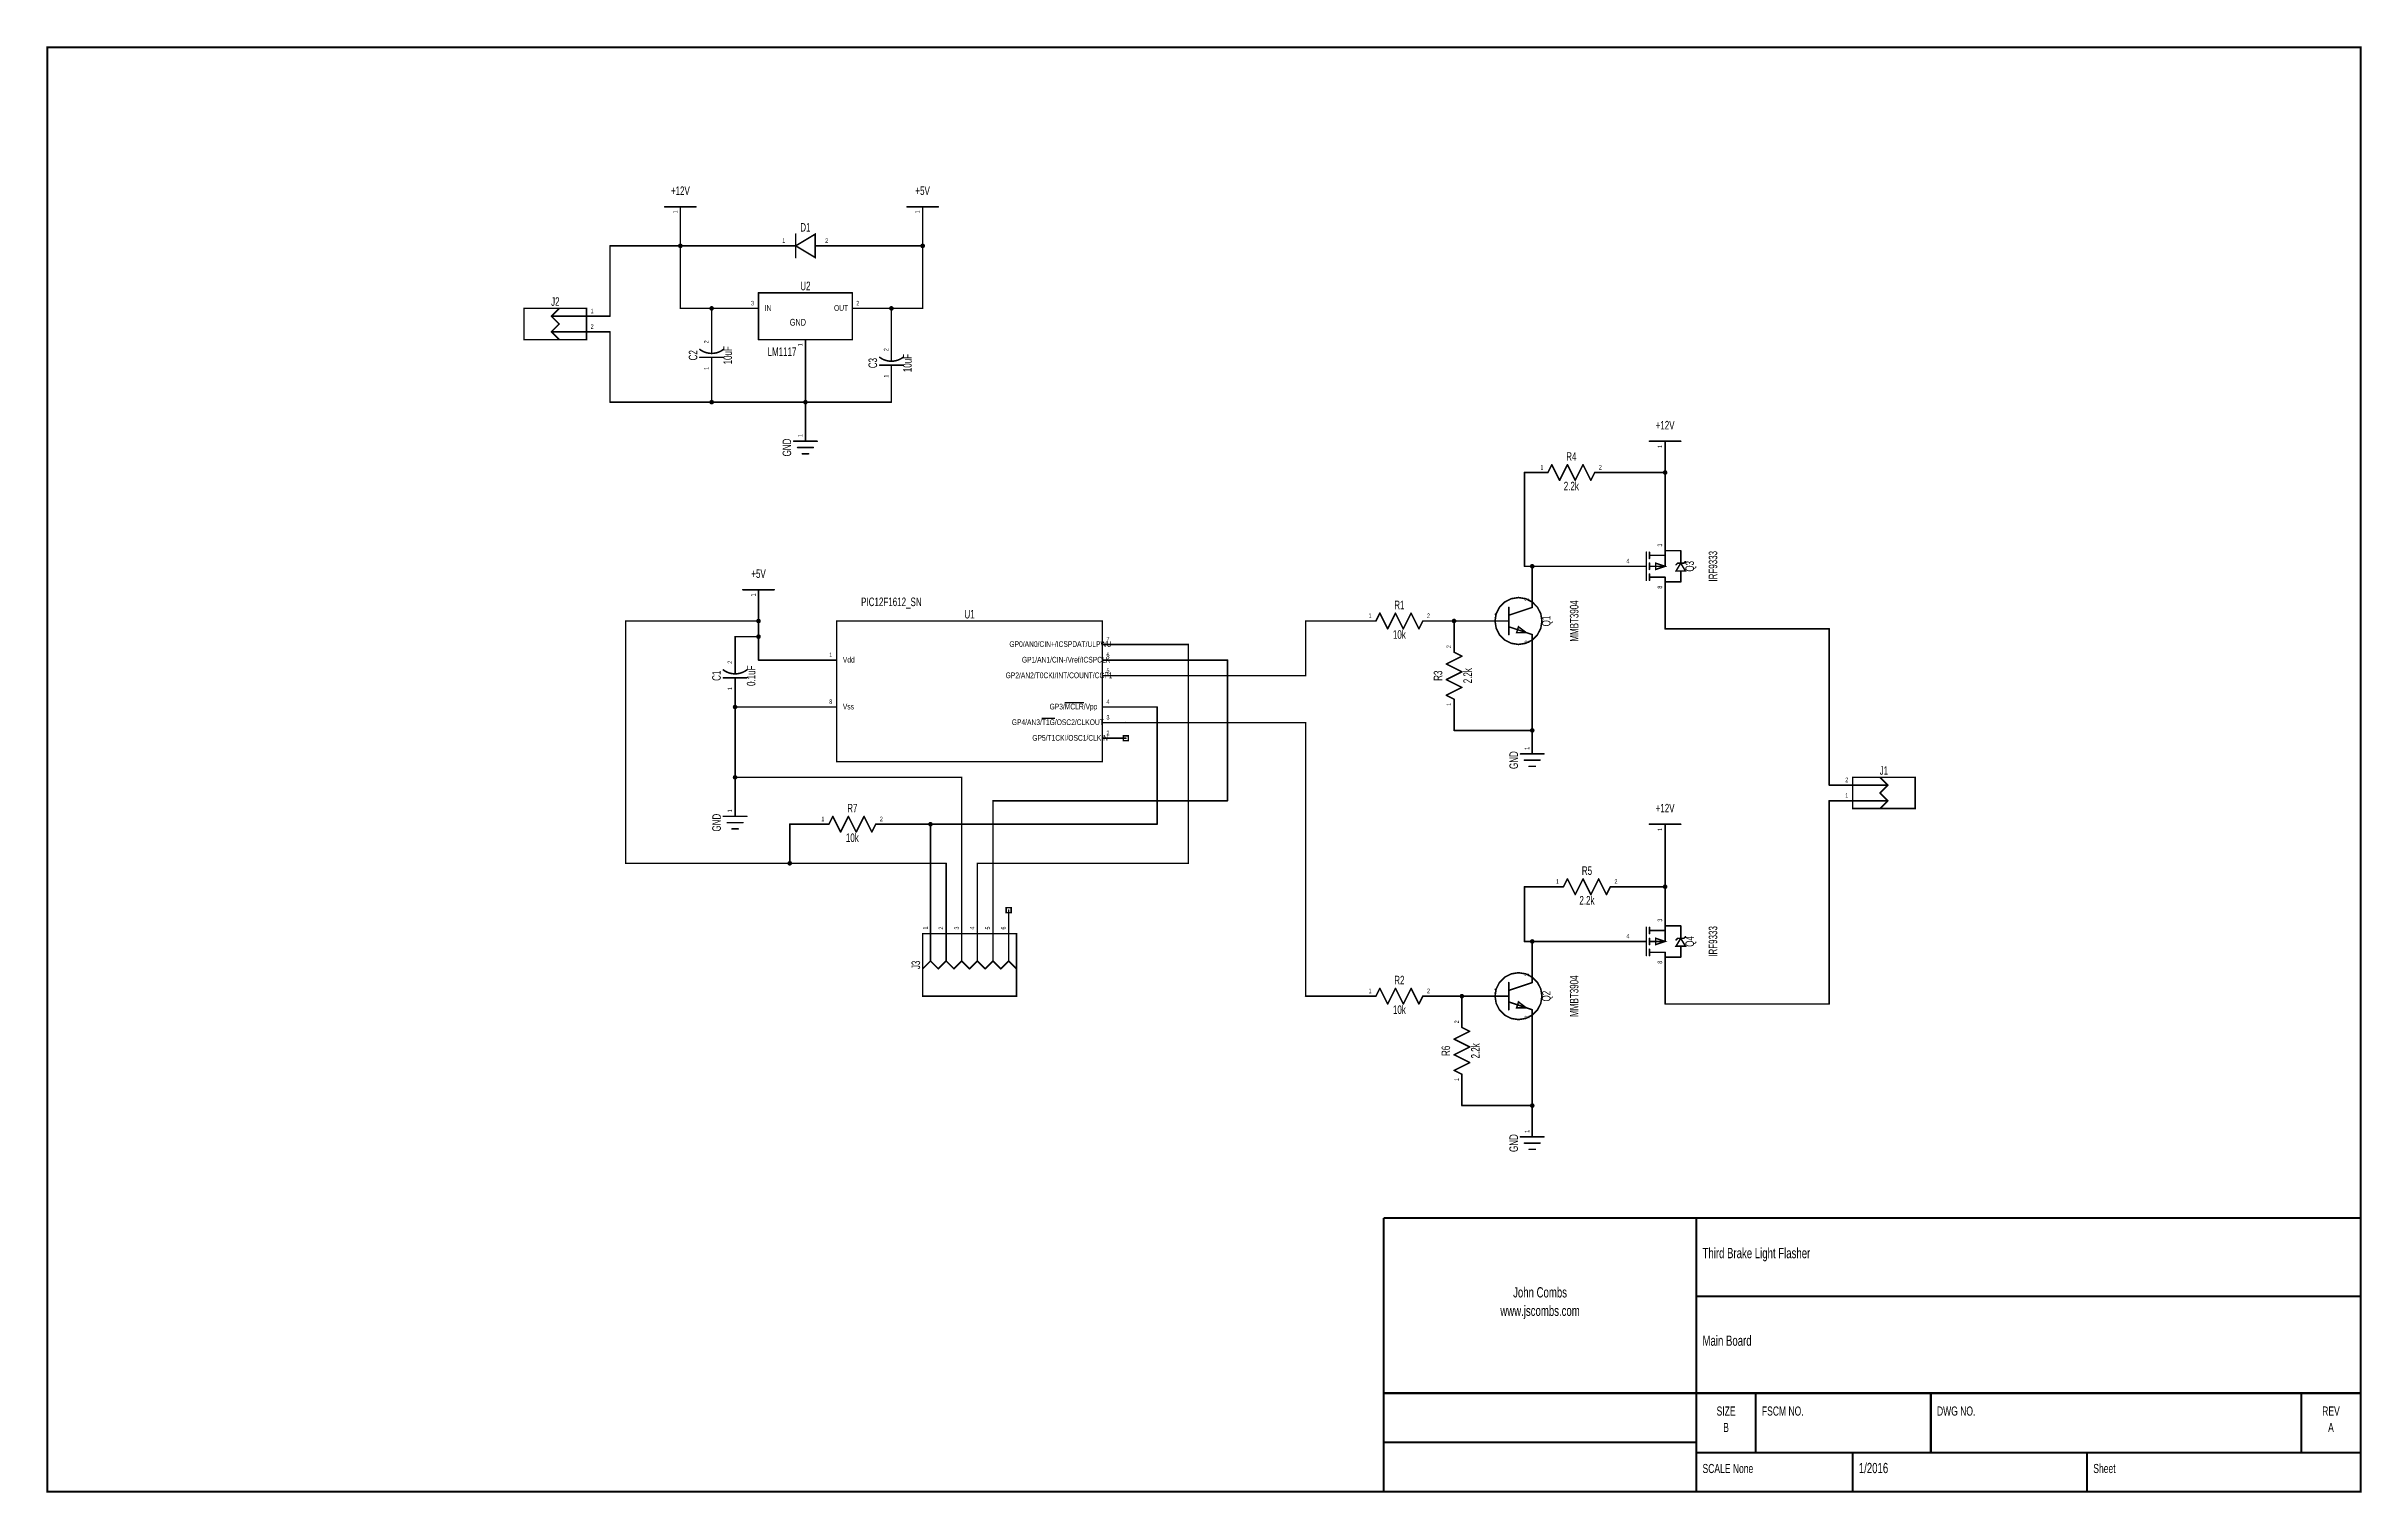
# Model space of a CAD drawing. Extents: x -3.1 to 11.8, y -2.2 to 7.1.
import ezdxf
from ezdxf.enums import TextEntityAlignment as Align

# ---------------------------------------------------------------- set-up
doc = ezdxf.new("R2010")
doc.units = 0
for name, color, linetype in [('Element', 253, 'CONTINUOUS'), ('Net', 50, 'CONTINUOUS'), ('Pin', 50, 'CONTINUOUS'), ('Titles', 253, 'CONTINUOUS')]:
    doc.layers.add(name, color=color, linetype=linetype)

msp = doc.modelspace()

# ---------------------------------------------------------------- linework, layer by layer
at = {"layer": 'Element', "linetype": 'CONTINUOUS'}
for points, const_width in [([(0.8975, 6.0491, 1), (0.9025, 6.0491, 1), (0.8975, 6.0491, 1)], 0.0049), ([(1.0975, 6.0491, 1), (1.1025, 6.0491, 1), (1.0975, 6.0491, 1)], 0.0049), ([(2.4475, 6.0491, 1), (2.4525, 6.0491, 1), (2.4475, 6.0491, 1)], 0.0049), ([(2.6475, 6.0491, 1), (2.6525, 6.0491, 1), (2.6475, 6.0491, 1)], 0.0049), ([(1.6975, 5.7991, 1), (1.7025, 5.7991, 1), (1.6975, 5.7991, 1)], 0.0049), ([(1.7355, 5.8741, 1), (1.7405, 5.8741, 1), (1.7355, 5.8741, 1)], 0.0049), ([(1.7355, 5.7991, 1), (1.7405, 5.7991, 1), (1.7355, 5.7991, 1)], 0.0049), ([(1.7355, 5.7991, 1), (1.7405, 5.7991, 1), (1.7355, 5.7991, 1)], 0.0049), ([(1.8605, 5.7991, 1), (1.8655, 5.7991, 1), (1.8605, 5.7991, 1)], 0.0049), ([(1.8975, 5.7991, 1), (1.9025, 5.7991, 1), (1.8975, 5.7991, 1)], 0.0049), ([(1.7355, 5.7241, 1), (1.7405, 5.7241, 1), (1.7355, 5.7241, 1)], 0.0049), ([(1.4975, 5.4991, 1), (1.5025, 5.4991, 1), (1.4975, 5.4991, 1)], 0.0049), ([(1.4975, 5.4991, 1), (1.5025, 5.4991, 1), (1.4975, 5.4991, 1)], 0.0049), ([(2.0975, 5.4991, 1), (2.1025, 5.4991, 1), (2.0975, 5.4991, 1)], 0.0049), ([(2.0975, 5.4991, 1), (2.1025, 5.4991, 1), (2.0975, 5.4991, 1)], 0.0049), ([(0.1725, 5.3491, 1), (0.1775, 5.3491, 1), (0.1725, 5.3491, 1)], 0.0049), ([(0.1725, 5.3491, 1), (0.1775, 5.3491, 1), (0.1725, 5.3491, 1)], 0.0049), ([(0.1725, 5.3491, 1), (0.1775, 5.3491, 1), (0.1725, 5.3491, 1)], 0.0049), ([(0.2225, 5.3991, 1), (0.2275, 5.3991, 1), (0.2225, 5.3991, 1)], 0.0049), ([(0.3975, 5.3491, 1), (0.4025, 5.3491, 1), (0.3975, 5.3491, 1)], 0.0049), ([(0.1725, 5.2491, 1), (0.1775, 5.2491, 1), (0.1725, 5.2491, 1)], 0.0049), ([(0.1725, 5.2491, 1), (0.1775, 5.2491, 1), (0.1725, 5.2491, 1)], 0.0049), ([(0.1725, 5.2491, 1), (0.1775, 5.2491, 1), (0.1725, 5.2491, 1)], 0.0049), ([(0.2225, 5.2991, 1), (0.2275, 5.2991, 1), (0.2225, 5.2991, 1)], 0.0049), ([(0.2225, 5.2991, 1), (0.2275, 5.2991, 1), (0.2225, 5.2991, 1)], 0.0049), ([(0.2225, 5.1991, 1), (0.2275, 5.1991, 1), (0.2225, 5.1991, 1)], 0.0049), ([(0.3975, 5.2491, 1), (0.4025, 5.2491, 1), (0.3975, 5.2491, 1)], 0.0049), ([(1.4975, 5.1991, 1), (1.5025, 5.1991, 1), (1.4975, 5.1991, 1)], 0.0049), ([(1.4975, 5.1991, 1), (1.5025, 5.1991, 1), (1.4975, 5.1991, 1)], 0.0049), ([(2.0975, 5.1991, 1), (2.1025, 5.1991, 1), (2.0975, 5.1991, 1)], 0.0049), ([(2.0975, 5.1991, 1), (2.1025, 5.1991, 1), (2.0975, 5.1991, 1)], 0.0049), ([(1.1223, 5.1362, 1), (1.1273, 5.1362, 1), (1.1223, 5.1362, 1)], 0.005), ([(1.1225, 5.086, 1), (1.1275, 5.086, 1), (1.1225, 5.086, 1)], 0.0049), ([(1.1975, 5.1491, 1), (1.2025, 5.1491, 1), (1.1975, 5.1491, 1)], 0.0049), ([(1.1975, 5.111, 1), (1.2025, 5.111, 1), (1.1975, 5.111, 1)], 0.0049), ([(1.1975, 5.086, 1), (1.2025, 5.086, 1), (1.1975, 5.086, 1)], 0.0049), ([(1.1975, 5.0491, 1), (1.2025, 5.0491, 1), (1.1975, 5.0491, 1)], 0.0049), ([(1.2725, 5.086, 1), (1.2775, 5.086, 1), (1.2725, 5.086, 1)], 0.0049), ([(1.2727, 5.1362, 1), (1.2777, 5.1362, 1), (1.2727, 5.1362, 1)], 0.005), ([(2.2723, 5.0862, 1), (2.2773, 5.0862, 1), (2.2723, 5.0862, 1)], 0.005), ([(2.2725, 5.036, 1), (2.2775, 5.036, 1), (2.2725, 5.036, 1)], 0.0049), ([(2.3475, 5.0991, 1), (2.3525, 5.0991, 1), (2.3475, 5.0991, 1)], 0.0049), ([(2.3475, 5.061, 1), (2.3525, 5.061, 1), (2.3475, 5.061, 1)], 0.0049), ([(2.3475, 5.036, 1), (2.3525, 5.036, 1), (2.3475, 5.036, 1)], 0.0049), ([(2.4225, 5.036, 1), (2.4275, 5.036, 1), (2.4225, 5.036, 1)], 0.0049), ([(2.4227, 5.0862, 1), (2.4277, 5.0862, 1), (2.4227, 5.0862, 1)], 0.005), ([(2.3475, 4.9991, 1), (2.3525, 4.9991, 1), (2.3475, 4.9991, 1)], 0.0049), ([(1.7225, 4.5491, 1), (1.7275, 4.5491, 1), (1.7225, 4.5491, 1)], 0.0049), ([(1.7475, 4.5091, 1), (1.7525, 4.5091, 1), (1.7475, 4.5091, 1)], 0.0049), ([(1.7775, 4.4691, 1), (1.7825, 4.4691, 1), (1.7775, 4.4691, 1)], 0.0049), ([(1.8175, 4.4691, 1), (1.8225, 4.4691, 1), (1.8175, 4.4691, 1)], 0.0049), ([(1.8475, 4.5091, 1), (1.8525, 4.5091, 1), (1.8475, 4.5091, 1)], 0.0049), ([(1.8725, 4.5491, 1), (1.8775, 4.5491, 1), (1.8725, 4.5491, 1)], 0.0049), ([(7.1975, 4.5491, 1), (7.2025, 4.5491, 1), (7.1975, 4.5491, 1)], 0.0049), ([(7.3975, 4.5491, 1), (7.4025, 4.5491, 1), (7.3975, 4.5491, 1)], 0.0049), ([(6.5475, 4.3491, 1), (6.5525, 4.3491, 1), (6.5475, 4.3491, 1)], 0.0049), ([(6.5725, 4.3991, 1), (6.5775, 4.3991, 1), (6.5725, 4.3991, 1)], 0.0049), ([(6.5725, 4.3991, 1), (6.5775, 4.3991, 1), (6.5725, 4.3991, 1)], 0.0049), ([(6.6225, 4.2991, 1), (6.6275, 4.2991, 1), (6.6225, 4.2991, 1)], 0.0049), ([(6.6225, 4.2991, 1), (6.6275, 4.2991, 1), (6.6225, 4.2991, 1)], 0.0049), ([(6.6725, 4.3991, 1), (6.6775, 4.3991, 1), (6.6725, 4.3991, 1)], 0.0049), ([(6.6725, 4.3991, 1), (6.6775, 4.3991, 1), (6.6725, 4.3991, 1)], 0.0049), ([(6.7225, 4.2991, 1), (6.7275, 4.2991, 1), (6.7225, 4.2991, 1)], 0.0049), ([(6.7225, 4.2991, 1), (6.7275, 4.2991, 1), (6.7225, 4.2991, 1)], 0.0049), ([(6.7725, 4.3991, 1), (6.7775, 4.3991, 1), (6.7725, 4.3991, 1)], 0.0049), ([(6.7725, 4.3991, 1), (6.7775, 4.3991, 1), (6.7725, 4.3991, 1)], 0.0049), ([(6.8225, 4.2991, 1), (6.8275, 4.2991, 1), (6.8225, 4.2991, 1)], 0.0049), ([(6.8225, 4.2991, 1), (6.8275, 4.2991, 1), (6.8225, 4.2991, 1)], 0.0049), ([(6.8475, 4.3491, 1), (6.8525, 4.3491, 1), (6.8475, 4.3491, 1)], 0.0049), ([(7.2975, 3.8491, 1), (7.3025, 3.8491, 1), (7.2975, 3.8491, 1)], 0.0049), ([(7.2975, 3.8491, 1), (7.3025, 3.8491, 1), (7.2975, 3.8491, 1)], 0.0049), ([(7.3975, 3.8491, 1), (7.4025, 3.8491, 1), (7.3975, 3.8491, 1)], 0.0049), ([(7.3975, 3.8491, 1), (7.4025, 3.8491, 1), (7.3975, 3.8491, 1)], 0.0049), ([(7.0975, 3.7491, 1), (7.1025, 3.7491, 1), (7.0975, 3.7491, 1)], 0.0049), ([(7.1775, 3.8391, 1), (7.1825, 3.8391, 1), (7.1775, 3.8391, 1)], 0.0049), ([(7.1775, 3.7491, 1), (7.1825, 3.7491, 1), (7.1775, 3.7491, 1)], 0.0049), ([(7.1975, 3.8391, 1), (7.2025, 3.8391, 1), (7.1975, 3.8391, 1)], 0.0049), ([(7.1975, 3.8191, 1), (7.2025, 3.8191, 1), (7.1975, 3.8191, 1)], 0.0049), ([(7.1975, 3.7991, 1), (7.2025, 3.7991, 1), (7.1975, 3.7991, 1)], 0.0049), ([(7.1975, 3.7691, 1), (7.2025, 3.7691, 1), (7.1975, 3.7691, 1)], 0.0049), ([(7.1975, 3.7491, 1), (7.2025, 3.7491, 1), (7.1975, 3.7491, 1)], 0.0049), ([(7.1975, 3.7291, 1), (7.2025, 3.7291, 1), (7.1975, 3.7291, 1)], 0.0049), ([(7.1975, 3.6991, 1), (7.2025, 3.6991, 1), (7.1975, 3.6991, 1)], 0.0049), ([(7.2975, 3.8191, 1), (7.3025, 3.8191, 1), (7.2975, 3.8191, 1)], 0.0049), ([(7.2975, 3.7491, 1), (7.3025, 3.7491, 1), (7.2975, 3.7491, 1)], 0.0049), ([(7.2975, 3.7491, 1), (7.3025, 3.7491, 1), (7.2975, 3.7491, 1)], 0.0049), ([(7.2975, 3.7491, 1), (7.3025, 3.7491, 1), (7.2975, 3.7491, 1)], 0.0049), ([(7.3675, 3.7591, 1), (7.3725, 3.7591, 1), (7.3675, 3.7591, 1)], 0.0049), ([(7.3775, 3.7691, 1), (7.3825, 3.7691, 1), (7.3775, 3.7691, 1)], 0.0049), ([(7.3775, 3.7691, 1), (7.3825, 3.7691, 1), (7.3775, 3.7691, 1)], 0.0049), ([(7.3975, 3.7691, 1), (7.4025, 3.7691, 1), (7.3975, 3.7691, 1)], 0.0049), ([(7.3975, 3.7691, 1), (7.4025, 3.7691, 1), (7.3975, 3.7691, 1)], 0.0049), ([(7.3975, 3.7191, 1), (7.4025, 3.7191, 1), (7.3975, 3.7191, 1)], 0.0049), ([(7.4175, 3.7691, 1), (7.4225, 3.7691, 1), (7.4175, 3.7691, 1)], 0.0049), ([(7.4175, 3.7691, 1), (7.4225, 3.7691, 1), (7.4175, 3.7691, 1)], 0.0049), ([(7.4275, 3.7791, 1), (7.4325, 3.7791, 1), (7.4275, 3.7791, 1)], 0.0049), ([(1.3975, 3.5991, 1), (1.4025, 3.5991, 1), (1.3975, 3.5991, 1)], 0.0049), ([(1.5975, 3.5991, 1), (1.6025, 3.5991, 1), (1.5975, 3.5991, 1)], 0.0049), ([(7.1775, 3.6591, 1), (7.1825, 3.6591, 1), (7.1775, 3.6591, 1)], 0.0049), ([(7.1975, 3.6791, 1), (7.2025, 3.6791, 1), (7.1975, 3.6791, 1)], 0.0049), ([(7.1975, 3.6591, 1), (7.2025, 3.6591, 1), (7.1975, 3.6591, 1)], 0.0049), ([(7.2975, 3.6791, 1), (7.3025, 3.6791, 1), (7.2975, 3.6791, 1)], 0.0049), ([(7.2975, 3.6791, 1), (7.3025, 3.6791, 1), (7.2975, 3.6791, 1)], 0.0049), ([(7.2975, 3.6491, 1), (7.3025, 3.6491, 1), (7.2975, 3.6491, 1)], 0.0049), ([(7.2975, 3.6491, 1), (7.3025, 3.6491, 1), (7.2975, 3.6491, 1)], 0.0049), ([(7.3975, 3.6491, 1), (7.4025, 3.6491, 1), (7.3975, 3.6491, 1)], 0.0049), ([(7.3975, 3.6491, 1), (7.4025, 3.6491, 1), (7.3975, 3.6491, 1)], 0.0049), ([(5.4725, 3.4491, 1), (5.4775, 3.4491, 1), (5.4725, 3.4491, 1)], 0.0049), ([(5.4725, 3.4491, 1), (5.4775, 3.4491, 1), (5.4725, 3.4491, 1)], 0.0049), ([(5.5725, 3.4491, 1), (5.5775, 3.4491, 1), (5.5725, 3.4491, 1)], 0.0049), ([(5.5725, 3.4491, 1), (5.5775, 3.4491, 1), (5.5725, 3.4491, 1)], 0.0049), ([(5.6725, 3.4491, 1), (5.6775, 3.4491, 1), (5.6725, 3.4491, 1)], 0.0049), ([(5.6725, 3.4491, 1), (5.6775, 3.4491, 1), (5.6725, 3.4491, 1)], 0.0049), ([(6.2975, 3.486, 1), (6.3025, 3.486, 1), (6.2975, 3.486, 1)], 0.0049), ([(6.2975, 3.436, 1), (6.3025, 3.436, 1), (6.2975, 3.436, 1)], 0.0049), ([(6.4475, 3.4991, 1), (6.4525, 3.4991, 1), (6.4475, 3.4991, 1)], 0.0049), ([(6.4475, 3.486, 1), (6.4525, 3.486, 1), (6.4475, 3.486, 1)], 0.0049), ([(6.4475, 3.486, 1), (6.4525, 3.486, 1), (6.4475, 3.486, 1)], 0.0049), ([(5.4475, 3.3991, 1), (5.4525, 3.3991, 1), (5.4475, 3.3991, 1)], 0.0049), ([(5.5225, 3.3491, 1), (5.5275, 3.3491, 1), (5.5225, 3.3491, 1)], 0.0049), ([(5.5225, 3.3491, 1), (5.5275, 3.3491, 1), (5.5225, 3.3491, 1)], 0.0049), ([(5.6225, 3.3491, 1), (5.6275, 3.3491, 1), (5.6225, 3.3491, 1)], 0.0049), ([(5.6225, 3.3491, 1), (5.6275, 3.3491, 1), (5.6225, 3.3491, 1)], 0.0049), ([(5.7225, 3.3491, 1), (5.7275, 3.3491, 1), (5.7225, 3.3491, 1)], 0.0049), ([(5.7225, 3.3491, 1), (5.7275, 3.3491, 1), (5.7225, 3.3491, 1)], 0.0049), ([(5.7475, 3.3991, 1), (5.7525, 3.3991, 1), (5.7475, 3.3991, 1)], 0.0049), ([(6.2095, 3.3991, 1), (6.2145, 3.3991, 1), (6.2095, 3.3991, 1)], 0.005), ([(6.2475, 3.3991, 1), (6.2525, 3.3991, 1), (6.2475, 3.3991, 1)], 0.0049), ([(6.2975, 3.3991, 1), (6.3025, 3.3991, 1), (6.2975, 3.3991, 1)], 0.0049), ([(6.2975, 3.3621, 1), (6.3025, 3.3621, 1), (6.2975, 3.3621, 1)], 0.0049), ([(6.2975, 3.3121, 1), (6.3025, 3.3121, 1), (6.2975, 3.3121, 1)], 0.0049), ([(6.4095, 3.3241, 1), (6.4145, 3.3241, 1), (6.4095, 3.3241, 1)], 0.0049), ([(6.4475, 3.3121, 1), (6.4525, 3.3121, 1), (6.4475, 3.3121, 1)], 0.0049), ([(6.4475, 3.3121, 1), (6.4525, 3.3121, 1), (6.4475, 3.3121, 1)], 0.0049), ([(6.4475, 3.2991, 1), (6.4525, 3.2991, 1), (6.4475, 3.2991, 1)], 0.0049), ([(5.8975, 3.1241, 1), (5.9025, 3.1241, 1), (5.8975, 3.1241, 1)], 0.0049), ([(5.8975, 3.1241, 1), (5.9025, 3.1241, 1), (5.8975, 3.1241, 1)], 0.0049), ([(5.9475, 3.1991, 1), (5.9525, 3.1991, 1), (5.9475, 3.1991, 1)], 0.0049), ([(5.9975, 3.1741, 1), (6.0025, 3.1741, 1), (5.9975, 3.1741, 1)], 0.0049), ([(5.9975, 3.1741, 1), (6.0025, 3.1741, 1), (5.9975, 3.1741, 1)], 0.0049), ([(1.2723, 3.0862, 1), (1.2773, 3.0862, 1), (1.2723, 3.0862, 1)], 0.005), ([(1.2725, 3.036, 1), (1.2775, 3.036, 1), (1.2725, 3.036, 1)], 0.0049), ([(1.3475, 3.0991, 1), (1.3525, 3.0991, 1), (1.3475, 3.0991, 1)], 0.0049), ([(1.3475, 3.061, 1), (1.3525, 3.061, 1), (1.3475, 3.061, 1)], 0.0049), ([(1.3475, 3.036, 1), (1.3525, 3.036, 1), (1.3475, 3.036, 1)], 0.0049), ([(1.3475, 2.9991, 1), (1.3525, 2.9991, 1), (1.3475, 2.9991, 1)], 0.0049), ([(1.4225, 3.036, 1), (1.4275, 3.036, 1), (1.4225, 3.036, 1)], 0.0049), ([(1.4227, 3.0862, 1), (1.4277, 3.0862, 1), (1.4227, 3.0862, 1)], 0.005), ([(5.8975, 3.0241, 1), (5.9025, 3.0241, 1), (5.8975, 3.0241, 1)], 0.0049), ([(5.8975, 3.0241, 1), (5.9025, 3.0241, 1), (5.8975, 3.0241, 1)], 0.0049), ([(5.9975, 3.0741, 1), (6.0025, 3.0741, 1), (5.9975, 3.0741, 1)], 0.0049), ([(5.9975, 3.0741, 1), (6.0025, 3.0741, 1), (5.9975, 3.0741, 1)], 0.0049), ([(5.9975, 2.9741, 1), (6.0025, 2.9741, 1), (5.9975, 2.9741, 1)], 0.0049), ([(5.9975, 2.9741, 1), (6.0025, 2.9741, 1), (5.9975, 2.9741, 1)], 0.0049), ([(5.8975, 2.9241, 1), (5.9025, 2.9241, 1), (5.8975, 2.9241, 1)], 0.0049), ([(5.8975, 2.9241, 1), (5.9025, 2.9241, 1), (5.8975, 2.9241, 1)], 0.0049), ([(5.9475, 2.8991, 1), (5.9525, 2.8991, 1), (5.9475, 2.8991, 1)], 0.0049), ([(6.3725, 2.5491, 1), (6.3775, 2.5491, 1), (6.3725, 2.5491, 1)], 0.0049), ([(6.5225, 2.5491, 1), (6.5275, 2.5491, 1), (6.5225, 2.5491, 1)], 0.0049), ([(6.3975, 2.5091, 1), (6.4025, 2.5091, 1), (6.3975, 2.5091, 1)], 0.0049), ([(6.4275, 2.4691, 1), (6.4325, 2.4691, 1), (6.4275, 2.4691, 1)], 0.0049), ([(6.4675, 2.4691, 1), (6.4725, 2.4691, 1), (6.4675, 2.4691, 1)], 0.0049), ([(6.4975, 2.5091, 1), (6.5025, 2.5091, 1), (6.4975, 2.5091, 1)], 0.0049), ([(8.6725, 2.3991, 1), (8.6775, 2.3991, 1), (8.6725, 2.3991, 1)], 0.0049), ([(8.4975, 2.3491, 1), (8.5025, 2.3491, 1), (8.4975, 2.3491, 1)], 0.0049), ([(8.4975, 2.2491, 1), (8.5025, 2.2491, 1), (8.4975, 2.2491, 1)], 0.0049), ([(8.6725, 2.2991, 1), (8.6775, 2.2991, 1), (8.6725, 2.2991, 1)], 0.0049), ([(8.6725, 2.2991, 1), (8.6775, 2.2991, 1), (8.6725, 2.2991, 1)], 0.0049), ([(8.7225, 2.3491, 1), (8.7275, 2.3491, 1), (8.7225, 2.3491, 1)], 0.0049), ([(8.7225, 2.3491, 1), (8.7275, 2.3491, 1), (8.7225, 2.3491, 1)], 0.0049), ([(8.7225, 2.3491, 1), (8.7275, 2.3491, 1), (8.7225, 2.3491, 1)], 0.0049), ([(8.7225, 2.2491, 1), (8.7275, 2.2491, 1), (8.7225, 2.2491, 1)], 0.0049), ([(8.7225, 2.2491, 1), (8.7275, 2.2491, 1), (8.7225, 2.2491, 1)], 0.0049), ([(8.7225, 2.2491, 1), (8.7275, 2.2491, 1), (8.7225, 2.2491, 1)], 0.0049), ([(1.2725, 2.1491, 1), (1.2775, 2.1491, 1), (1.2725, 2.1491, 1)], 0.0049), ([(1.2975, 2.1091, 1), (1.3025, 2.1091, 1), (1.2975, 2.1091, 1)], 0.0049), ([(1.3275, 2.0691, 1), (1.3325, 2.0691, 1), (1.3275, 2.0691, 1)], 0.0049), ([(1.3675, 2.0691, 1), (1.3725, 2.0691, 1), (1.3675, 2.0691, 1)], 0.0049), ([(1.3975, 2.1091, 1), (1.4025, 2.1091, 1), (1.3975, 2.1091, 1)], 0.0049), ([(1.4225, 2.1491, 1), (1.4275, 2.1491, 1), (1.4225, 2.1491, 1)], 0.0049), ([(1.9475, 2.0991, 1), (1.9525, 2.0991, 1), (1.9475, 2.0991, 1)], 0.0049), ([(1.9725, 2.1491, 1), (1.9775, 2.1491, 1), (1.9725, 2.1491, 1)], 0.0049), ([(1.9725, 2.1491, 1), (1.9775, 2.1491, 1), (1.9725, 2.1491, 1)], 0.0049), ([(2.0725, 2.1491, 1), (2.0775, 2.1491, 1), (2.0725, 2.1491, 1)], 0.0049), ([(2.0725, 2.1491, 1), (2.0775, 2.1491, 1), (2.0725, 2.1491, 1)], 0.0049), ([(2.1725, 2.1491, 1), (2.1775, 2.1491, 1), (2.1725, 2.1491, 1)], 0.0049), ([(2.1725, 2.1491, 1), (2.1775, 2.1491, 1), (2.1725, 2.1491, 1)], 0.0049), ([(2.2475, 2.0991, 1), (2.2525, 2.0991, 1), (2.2475, 2.0991, 1)], 0.0049), ([(7.1975, 2.0991, 1), (7.2025, 2.0991, 1), (7.1975, 2.0991, 1)], 0.0049), ([(7.3975, 2.0991, 1), (7.4025, 2.0991, 1), (7.3975, 2.0991, 1)], 0.0049), ([(8.6725, 2.1991, 1), (8.6775, 2.1991, 1), (8.6725, 2.1991, 1)], 0.0049), ([(2.0225, 2.0491, 1), (2.0275, 2.0491, 1), (2.0225, 2.0491, 1)], 0.0049), ([(2.0225, 2.0491, 1), (2.0275, 2.0491, 1), (2.0225, 2.0491, 1)], 0.0049), ([(2.1225, 2.0491, 1), (2.1275, 2.0491, 1), (2.1225, 2.0491, 1)], 0.0049), ([(2.1225, 2.0491, 1), (2.1275, 2.0491, 1), (2.1225, 2.0491, 1)], 0.0049), ([(2.2225, 2.0491, 1), (2.2275, 2.0491, 1), (2.2225, 2.0491, 1)], 0.0049), ([(2.2225, 2.0491, 1), (2.2275, 2.0491, 1), (2.2225, 2.0491, 1)], 0.0049), ([(6.6475, 1.6991, 1), (6.6525, 1.6991, 1), (6.6475, 1.6991, 1)], 0.0049), ([(6.6725, 1.7491, 1), (6.6775, 1.7491, 1), (6.6725, 1.7491, 1)], 0.0049), ([(6.6725, 1.7491, 1), (6.6775, 1.7491, 1), (6.6725, 1.7491, 1)], 0.0049), ([(6.7225, 1.6491, 1), (6.7275, 1.6491, 1), (6.7225, 1.6491, 1)], 0.0049), ([(6.7225, 1.6491, 1), (6.7275, 1.6491, 1), (6.7225, 1.6491, 1)], 0.0049), ([(6.7725, 1.7491, 1), (6.7775, 1.7491, 1), (6.7725, 1.7491, 1)], 0.0049), ([(6.7725, 1.7491, 1), (6.7775, 1.7491, 1), (6.7725, 1.7491, 1)], 0.0049), ([(6.8225, 1.6491, 1), (6.8275, 1.6491, 1), (6.8225, 1.6491, 1)], 0.0049), ([(6.8225, 1.6491, 1), (6.8275, 1.6491, 1), (6.8225, 1.6491, 1)], 0.0049), ([(6.8725, 1.7491, 1), (6.8775, 1.7491, 1), (6.8725, 1.7491, 1)], 0.0049), ([(6.8725, 1.7491, 1), (6.8775, 1.7491, 1), (6.8725, 1.7491, 1)], 0.0049), ([(6.9225, 1.6491, 1), (6.9275, 1.6491, 1), (6.9225, 1.6491, 1)], 0.0049), ([(6.9225, 1.6491, 1), (6.9275, 1.6491, 1), (6.9225, 1.6491, 1)], 0.0049), ([(6.9475, 1.6991, 1), (6.9525, 1.6991, 1), (6.9475, 1.6991, 1)], 0.0049), ([(2.5975, 1.3991, 1), (2.6025, 1.3991, 1), (2.5975, 1.3991, 1)], 0.0049), ([(2.6975, 1.3991, 1), (2.7025, 1.3991, 1), (2.6975, 1.3991, 1)], 0.0049), ([(2.7975, 1.3991, 1), (2.8025, 1.3991, 1), (2.7975, 1.3991, 1)], 0.0049), ([(2.8975, 1.3991, 1), (2.9025, 1.3991, 1), (2.8975, 1.3991, 1)], 0.0049), ([(2.9975, 1.3991, 1), (3.0025, 1.3991, 1), (2.9975, 1.3991, 1)], 0.0049), ([(3.0975, 1.3991, 1), (3.1025, 1.3991, 1), (3.0975, 1.3991, 1)], 0.0049), ([(7.0975, 1.3491, 1), (7.1025, 1.3491, 1), (7.0975, 1.3491, 1)], 0.0049), ([(7.1775, 1.4391, 1), (7.1825, 1.4391, 1), (7.1775, 1.4391, 1)], 0.0049), ([(7.1775, 1.3491, 1), (7.1825, 1.3491, 1), (7.1775, 1.3491, 1)], 0.0049), ([(7.1975, 1.4391, 1), (7.2025, 1.4391, 1), (7.1975, 1.4391, 1)], 0.0049), ([(7.1975, 1.4191, 1), (7.2025, 1.4191, 1), (7.1975, 1.4191, 1)], 0.0049), ([(7.1975, 1.3991, 1), (7.2025, 1.3991, 1), (7.1975, 1.3991, 1)], 0.0049), ([(7.1975, 1.3691, 1), (7.2025, 1.3691, 1), (7.1975, 1.3691, 1)], 0.0049), ([(7.1975, 1.3491, 1), (7.2025, 1.3491, 1), (7.1975, 1.3491, 1)], 0.0049), ([(7.1975, 1.3291, 1), (7.2025, 1.3291, 1), (7.1975, 1.3291, 1)], 0.0049), ([(7.2975, 1.4491, 1), (7.3025, 1.4491, 1), (7.2975, 1.4491, 1)], 0.0049), ([(7.2975, 1.4491, 1), (7.3025, 1.4491, 1), (7.2975, 1.4491, 1)], 0.0049), ([(7.2975, 1.4191, 1), (7.3025, 1.4191, 1), (7.2975, 1.4191, 1)], 0.0049), ([(7.2975, 1.3491, 1), (7.3025, 1.3491, 1), (7.2975, 1.3491, 1)], 0.0049), ([(7.2975, 1.3491, 1), (7.3025, 1.3491, 1), (7.2975, 1.3491, 1)], 0.0049), ([(7.2975, 1.3491, 1), (7.3025, 1.3491, 1), (7.2975, 1.3491, 1)], 0.0049), ([(7.3675, 1.3591, 1), (7.3725, 1.3591, 1), (7.3675, 1.3591, 1)], 0.0049), ([(7.3775, 1.3691, 1), (7.3825, 1.3691, 1), (7.3775, 1.3691, 1)], 0.0049), ([(7.3775, 1.3691, 1), (7.3825, 1.3691, 1), (7.3775, 1.3691, 1)], 0.0049), ([(7.3975, 1.4491, 1), (7.4025, 1.4491, 1), (7.3975, 1.4491, 1)], 0.0049), ([(7.3975, 1.4491, 1), (7.4025, 1.4491, 1), (7.3975, 1.4491, 1)], 0.0049), ([(7.3975, 1.3691, 1), (7.4025, 1.3691, 1), (7.3975, 1.3691, 1)], 0.0049), ([(7.3975, 1.3691, 1), (7.4025, 1.3691, 1), (7.3975, 1.3691, 1)], 0.0049), ([(7.4175, 1.3691, 1), (7.4225, 1.3691, 1), (7.4175, 1.3691, 1)], 0.0049), ([(7.4175, 1.3691, 1), (7.4225, 1.3691, 1), (7.4175, 1.3691, 1)], 0.0049), ([(7.4275, 1.3791, 1), (7.4325, 1.3791, 1), (7.4275, 1.3791, 1)], 0.0049), ([(2.5975, 1.2241, 1), (2.6025, 1.2241, 1), (2.5975, 1.2241, 1)], 0.0049), ([(2.5975, 1.2241, 1), (2.6025, 1.2241, 1), (2.5975, 1.2241, 1)], 0.0049), ([(2.5975, 1.2241, 1), (2.6025, 1.2241, 1), (2.5975, 1.2241, 1)], 0.0049), ([(2.6975, 1.2241, 1), (2.7025, 1.2241, 1), (2.6975, 1.2241, 1)], 0.0049), ([(2.6975, 1.2241, 1), (2.7025, 1.2241, 1), (2.6975, 1.2241, 1)], 0.0049), ([(2.6975, 1.2241, 1), (2.7025, 1.2241, 1), (2.6975, 1.2241, 1)], 0.0049), ([(2.7975, 1.2241, 1), (2.8025, 1.2241, 1), (2.7975, 1.2241, 1)], 0.0049), ([(2.7975, 1.2241, 1), (2.8025, 1.2241, 1), (2.7975, 1.2241, 1)], 0.0049), ([(2.7975, 1.2241, 1), (2.8025, 1.2241, 1), (2.7975, 1.2241, 1)], 0.0049), ([(2.8975, 1.2241, 1), (2.9025, 1.2241, 1), (2.8975, 1.2241, 1)], 0.0049), ([(2.8975, 1.2241, 1), (2.9025, 1.2241, 1), (2.8975, 1.2241, 1)], 0.0049), ([(2.8975, 1.2241, 1), (2.9025, 1.2241, 1), (2.8975, 1.2241, 1)], 0.0049), ([(2.9975, 1.2241, 1), (3.0025, 1.2241, 1), (2.9975, 1.2241, 1)], 0.0049), ([(2.9975, 1.2241, 1), (3.0025, 1.2241, 1), (2.9975, 1.2241, 1)], 0.0049), ([(2.9975, 1.2241, 1), (3.0025, 1.2241, 1), (2.9975, 1.2241, 1)], 0.0049), ([(3.0975, 1.2241, 1), (3.1025, 1.2241, 1), (3.0975, 1.2241, 1)], 0.0049), ([(3.0975, 1.2241, 1), (3.1025, 1.2241, 1), (3.0975, 1.2241, 1)], 0.0049), ([(3.0975, 1.2241, 1), (3.1025, 1.2241, 1), (3.0975, 1.2241, 1)], 0.0049), ([(7.1775, 1.2591, 1), (7.1825, 1.2591, 1), (7.1775, 1.2591, 1)], 0.0049), ([(7.1975, 1.2991, 1), (7.2025, 1.2991, 1), (7.1975, 1.2991, 1)], 0.0049), ([(7.1975, 1.2791, 1), (7.2025, 1.2791, 1), (7.1975, 1.2791, 1)], 0.0049), ([(7.1975, 1.2591, 1), (7.2025, 1.2591, 1), (7.1975, 1.2591, 1)], 0.0049), ([(7.2975, 1.2791, 1), (7.3025, 1.2791, 1), (7.2975, 1.2791, 1)], 0.0049), ([(7.2975, 1.2791, 1), (7.3025, 1.2791, 1), (7.2975, 1.2791, 1)], 0.0049), ([(7.2975, 1.2491, 1), (7.3025, 1.2491, 1), (7.2975, 1.2491, 1)], 0.0049), ([(7.2975, 1.2491, 1), (7.3025, 1.2491, 1), (7.2975, 1.2491, 1)], 0.0049), ([(7.3975, 1.3191, 1), (7.4025, 1.3191, 1), (7.3975, 1.3191, 1)], 0.0049), ([(7.3975, 1.2491, 1), (7.4025, 1.2491, 1), (7.3975, 1.2491, 1)], 0.0049), ([(7.3975, 1.2491, 1), (7.4025, 1.2491, 1), (7.3975, 1.2491, 1)], 0.0049), ([(2.5475, 1.1741, 1), (2.5525, 1.1741, 1), (2.5475, 1.1741, 1)], 0.0049), ([(2.6475, 1.1741, 1), (2.6525, 1.1741, 1), (2.6475, 1.1741, 1)], 0.0049), ([(2.6475, 1.1741, 1), (2.6525, 1.1741, 1), (2.6475, 1.1741, 1)], 0.0049), ([(2.7475, 1.1741, 1), (2.7525, 1.1741, 1), (2.7475, 1.1741, 1)], 0.0049), ([(2.7475, 1.1741, 1), (2.7525, 1.1741, 1), (2.7475, 1.1741, 1)], 0.0049), ([(2.8475, 1.1741, 1), (2.8525, 1.1741, 1), (2.8475, 1.1741, 1)], 0.0049), ([(2.8475, 1.1741, 1), (2.8525, 1.1741, 1), (2.8475, 1.1741, 1)], 0.0049), ([(2.9475, 1.1741, 1), (2.9525, 1.1741, 1), (2.9475, 1.1741, 1)], 0.0049), ([(2.9475, 1.1741, 1), (2.9525, 1.1741, 1), (2.9475, 1.1741, 1)], 0.0049), ([(3.0475, 1.1741, 1), (3.0525, 1.1741, 1), (3.0475, 1.1741, 1)], 0.0049), ([(3.0475, 1.1741, 1), (3.0525, 1.1741, 1), (3.0475, 1.1741, 1)], 0.0049), ([(3.1475, 1.1741, 1), (3.1525, 1.1741, 1), (3.1475, 1.1741, 1)], 0.0049), ([(5.4725, 1.0491, 1), (5.4775, 1.0491, 1), (5.4725, 1.0491, 1)], 0.0049), ([(5.4725, 1.0491, 1), (5.4775, 1.0491, 1), (5.4725, 1.0491, 1)], 0.0049), ([(5.5725, 1.0491, 1), (5.5775, 1.0491, 1), (5.5725, 1.0491, 1)], 0.0049), ([(5.5725, 1.0491, 1), (5.5775, 1.0491, 1), (5.5725, 1.0491, 1)], 0.0049), ([(5.6725, 1.0491, 1), (5.6775, 1.0491, 1), (5.6725, 1.0491, 1)], 0.0049), ([(5.6725, 1.0491, 1), (5.6775, 1.0491, 1), (5.6725, 1.0491, 1)], 0.0049), ([(6.2975, 1.086, 1), (6.3025, 1.086, 1), (6.2975, 1.086, 1)], 0.0049), ([(6.2975, 1.036, 1), (6.3025, 1.036, 1), (6.2975, 1.036, 1)], 0.0049), ([(6.4475, 1.0991, 1), (6.4525, 1.0991, 1), (6.4475, 1.0991, 1)], 0.0049), ([(6.4475, 1.086, 1), (6.4525, 1.086, 1), (6.4475, 1.086, 1)], 0.0049), ([(6.4475, 1.086, 1), (6.4525, 1.086, 1), (6.4475, 1.086, 1)], 0.0049), ([(5.4475, 0.9991, 1), (5.4525, 0.9991, 1), (5.4475, 0.9991, 1)], 0.0049), ([(5.5225, 0.9491, 1), (5.5275, 0.9491, 1), (5.5225, 0.9491, 1)], 0.0049), ([(5.5225, 0.9491, 1), (5.5275, 0.9491, 1), (5.5225, 0.9491, 1)], 0.0049), ([(5.6225, 0.9491, 1), (5.6275, 0.9491, 1), (5.6225, 0.9491, 1)], 0.0049), ([(5.6225, 0.9491, 1), (5.6275, 0.9491, 1), (5.6225, 0.9491, 1)], 0.0049), ([(5.7225, 0.9491, 1), (5.7275, 0.9491, 1), (5.7225, 0.9491, 1)], 0.0049), ([(5.7225, 0.9491, 1), (5.7275, 0.9491, 1), (5.7225, 0.9491, 1)], 0.0049), ([(5.7475, 0.9991, 1), (5.7525, 0.9991, 1), (5.7475, 0.9991, 1)], 0.0049), ([(6.2095, 0.9991, 1), (6.2145, 0.9991, 1), (6.2095, 0.9991, 1)], 0.005), ([(6.2475, 0.9991, 1), (6.2525, 0.9991, 1), (6.2475, 0.9991, 1)], 0.0049), ([(6.2975, 0.9991, 1), (6.3025, 0.9991, 1), (6.2975, 0.9991, 1)], 0.0049), ([(6.2975, 0.9621, 1), (6.3025, 0.9621, 1), (6.2975, 0.9621, 1)], 0.0049), ([(6.2975, 0.9121, 1), (6.3025, 0.9121, 1), (6.2975, 0.9121, 1)], 0.0049), ([(6.4095, 0.9241, 1), (6.4145, 0.9241, 1), (6.4095, 0.9241, 1)], 0.0049), ([(6.4475, 0.9121, 1), (6.4525, 0.9121, 1), (6.4475, 0.9121, 1)], 0.0049), ([(6.4475, 0.9121, 1), (6.4525, 0.9121, 1), (6.4475, 0.9121, 1)], 0.0049), ([(6.4475, 0.8991, 1), (6.4525, 0.8991, 1), (6.4475, 0.8991, 1)], 0.0049), ([(5.9975, 0.7991, 1), (6.0025, 0.7991, 1), (5.9975, 0.7991, 1)], 0.0049), ([(6.0475, 0.7741, 1), (6.0525, 0.7741, 1), (6.0475, 0.7741, 1)], 0.0049), ([(6.0475, 0.7741, 1), (6.0525, 0.7741, 1), (6.0475, 0.7741, 1)], 0.0049), ([(5.9475, 0.7241, 1), (5.9525, 0.7241, 1), (5.9475, 0.7241, 1)], 0.0049), ([(5.9475, 0.7241, 1), (5.9525, 0.7241, 1), (5.9475, 0.7241, 1)], 0.0049), ([(5.9475, 0.6241, 1), (5.9525, 0.6241, 1), (5.9475, 0.6241, 1)], 0.0049), ([(5.9475, 0.6241, 1), (5.9525, 0.6241, 1), (5.9475, 0.6241, 1)], 0.0049), ([(6.0475, 0.6741, 1), (6.0525, 0.6741, 1), (6.0475, 0.6741, 1)], 0.0049), ([(6.0475, 0.6741, 1), (6.0525, 0.6741, 1), (6.0475, 0.6741, 1)], 0.0049), ([(5.9475, 0.5241, 1), (5.9525, 0.5241, 1), (5.9475, 0.5241, 1)], 0.0049), ([(5.9475, 0.5241, 1), (5.9525, 0.5241, 1), (5.9475, 0.5241, 1)], 0.0049), ([(5.9975, 0.4991, 1), (6.0025, 0.4991, 1), (5.9975, 0.4991, 1)], 0.0049), ([(6.0475, 0.5741, 1), (6.0525, 0.5741, 1), (6.0475, 0.5741, 1)], 0.0049), ([(6.0475, 0.5741, 1), (6.0525, 0.5741, 1), (6.0475, 0.5741, 1)], 0.0049), ([(6.3725, 0.0991, 1), (6.3775, 0.0991, 1), (6.3725, 0.0991, 1)], 0.0049), ([(6.3975, 0.0591, 1), (6.4025, 0.0591, 1), (6.3975, 0.0591, 1)], 0.0049), ([(6.4275, 0.0191, 1), (6.4325, 0.0191, 1), (6.4275, 0.0191, 1)], 0.0049), ([(6.4675, 0.0191, 1), (6.4725, 0.0191, 1), (6.4675, 0.0191, 1)], 0.0049), ([(6.4975, 0.0591, 1), (6.5025, 0.0591, 1), (6.4975, 0.0591, 1)], 0.0049), ([(6.5225, 0.0991, 1), (6.5275, 0.0991, 1), (6.5225, 0.0991, 1)], 0.0049)]:
    msp.add_lwpolyline(points, format="xyb", dxfattribs=dict(at, const_width=const_width))
for points, const_width in [([(0.9, 6.0491), (1.1, 6.0491)], 0.0098), ([(2.45, 6.0491), (2.65, 6.0491)], 0.0098), ([(1.738, 5.7991), (1.7, 5.7991)], 0.0098), ([(1.738, 5.7991), (1.863, 5.7241), (1.863, 5.8741), (1.738, 5.7991)], 0.0098), ([(1.738, 5.8741), (1.738, 5.7241)], 0.0098), ([(1.9, 5.7991), (1.863, 5.7991)], 0.0098), ([(1.5, 5.1991), (1.5, 5.4991)], 0.0098), ([(1.5, 5.4991), (2.1, 5.4991)], 0.0098), ([(2.1, 5.4991), (2.1, 5.1991)], 0.0098), ([(0, 5.3991), (0.4, 5.3991), (0.4, 5.1991), (0, 5.1991), (0, 5.3991)], 0.0098), ([(0.175, 5.3491), (0.225, 5.3991)], 0.0098), ([(0.175, 5.3491), (0.225, 5.2991)], 0.0098), ([(0.175, 5.3491), (0.4, 5.3491)], 0.0098), ([(0.175, 5.2491), (0.225, 5.2991)], 0.0098), ([(0.175, 5.2491), (0.225, 5.1991)], 0.0098), ([(0.175, 5.2491), (0.4, 5.2491)], 0.0098), ([(1.5, 5.1991), (2.1, 5.1991)], 0.0098), ([(1.1248, 5.1362), (1.1314, 5.1316), (1.1383, 5.1274), (1.1454, 5.1236), (1.1528, 5.1203), (1.1603, 5.1175), (1.1681, 5.1152), (1.1759, 5.1134), (1.1839, 5.1121), (1.1919, 5.1113), (1.2, 5.111), (1.2081, 5.1113), (1.2161, 5.1121), (1.2241, 5.1134), (1.2319, 5.1152), (1.2397, 5.1175), (1.2472, 5.1203), (1.2546, 5.1236), (1.2617, 5.1274), (1.2686, 5.1316), (1.2752, 5.1362)], 0.01), ([(1.275, 5.086), (1.125, 5.086)], 0.0098), ([(1.2, 5.111), (1.2, 5.1491)], 0.0098), ([(1.2, 5.0491), (1.2, 5.086)], 0.0098), ([(2.2748, 5.0862), (2.2814, 5.0816), (2.2883, 5.0774), (2.2954, 5.0736), (2.3028, 5.0703), (2.3103, 5.0675), (2.3181, 5.0652), (2.3259, 5.0634), (2.3339, 5.0621), (2.3419, 5.0613), (2.35, 5.061), (2.3581, 5.0613), (2.3661, 5.0621), (2.3741, 5.0634), (2.3819, 5.0652), (2.3897, 5.0675), (2.3972, 5.0703), (2.4046, 5.0736), (2.4117, 5.0774), (2.4186, 5.0816), (2.4252, 5.0862)], 0.01), ([(2.425, 5.036), (2.275, 5.036)], 0.0098), ([(2.35, 5.061), (2.35, 5.0991)], 0.0098), ([(2.35, 4.9991), (2.35, 5.036)], 0.0098), ([(1.725, 4.5491), (1.875, 4.5491)], 0.0098), ([(1.75, 4.5091), (1.85, 4.5091)], 0.0098), ([(1.78, 4.4691), (1.82, 4.4691)], 0.0098), ([(7.2, 4.5491), (7.4, 4.5491)], 0.0098), ([(6.55, 4.3491), (6.575, 4.3991)], 0.0098), ([(6.575, 4.3991), (6.625, 4.2991)], 0.0098), ([(6.625, 4.2991), (6.675, 4.3991)], 0.0098), ([(6.675, 4.3991), (6.725, 4.2991)], 0.0098), ([(6.725, 4.2991), (6.775, 4.3991)], 0.0098), ([(6.775, 4.3991), (6.825, 4.2991)], 0.0098), ([(6.825, 4.2991), (6.85, 4.3491)], 0.0098), ([(7.3, 3.7491), (7.3, 3.8491)], 0.0098), ([(7.3, 3.8491), (7.4, 3.8491)], 0.0098), ([(7.4, 3.8491), (7.4, 3.7691)], 0.0098), ([(7.1, 3.7491), (7.18, 3.7491)], 0.0098), ([(7.18, 3.6591), (7.18, 3.8391)], 0.0098), ([(7.2, 3.8391), (7.2, 3.7991)], 0.0098), ([(7.3, 3.8191), (7.2, 3.8191)], 0.0098), ([(7.2, 3.7691), (7.2, 3.7291)], 0.0098), ([(7.3, 3.7491), (7.2, 3.7491)], 0.0098), ([(7.2, 3.6991), (7.2, 3.6591)], 0.0098), ([(7.3, 3.7491), (7.24, 3.7291), (7.24, 3.7691), (7.3, 3.7491)], 0.0098), ([(7.4, 3.7691), (7.43, 3.7191), (7.37, 3.7191), (7.4, 3.7691)], 0.0098), ([(7.38, 3.7691), (7.37, 3.7591)], 0.0098), ([(7.42, 3.7691), (7.38, 3.7691)], 0.0098), ([(7.4, 3.6491), (7.4, 3.7191)], 0.0098), ([(7.43, 3.7791), (7.42, 3.7691)], 0.0098), ([(1.4, 3.5991), (1.6, 3.5991)], 0.0098), ([(7.3, 3.6791), (7.2, 3.6791)], 0.0098), ([(7.3, 3.6791), (7.3, 3.6491)], 0.0098), ([(7.3, 3.6491), (7.4, 3.6491)], 0.0098), ([(5.45, 3.3991), (5.475, 3.4491)], 0.0098), ([(5.475, 3.4491), (5.525, 3.3491)], 0.0098), ([(5.525, 3.3491), (5.575, 3.4491)], 0.0098), ([(5.575, 3.4491), (5.625, 3.3491)], 0.0098), ([(5.625, 3.3491), (5.675, 3.4491)], 0.0098), ([(5.675, 3.4491), (5.725, 3.3491)], 0.0098), ([(6.212, 3.3991), (6.2193, 3.3527), (6.2406, 3.3109), (6.2738, 3.2777), (6.3156, 3.2564), (6.362, 3.2491), (6.4083, 3.2564), (6.4502, 3.2777), (6.4833, 3.3109), (6.5047, 3.3527), (6.512, 3.3991), (6.5047, 3.4454), (6.4833, 3.4872), (6.4502, 3.5204), (6.4083, 3.5417), (6.362, 3.5491), (6.3156, 3.5417), (6.2738, 3.5204), (6.2406, 3.4872), (6.2193, 3.4454), (6.212, 3.3991)], 0.01), ([(6.3, 3.3121), (6.3, 3.486)], 0.0098), ([(6.3, 3.436), (6.45, 3.486)], 0.0098), ([(6.45, 3.486), (6.45, 3.4991)], 0.0098), ([(2, 3.3991), (3.7, 3.3991), (3.7, 2.4991), (2, 2.4991), (2, 3.3991)], 0.0098), ([(5.725, 3.3491), (5.75, 3.3991)], 0.0098), ([(6.25, 3.3991), (6.3, 3.3991)], 0.0098), ([(6.3, 3.3621), (6.45, 3.3121)], 0.0098), ([(6.412, 3.3241), (6.35, 3.3241), (6.362, 3.3621), (6.412, 3.3241)], 0.0098), ([(6.45, 3.2991), (6.45, 3.3121)], 0.0098), ([(5.9, 3.1241), (6, 3.1741)], 0.0098), ([(6, 3.0741), (5.9, 3.1241)], 0.0098), ([(6, 3.1741), (5.95, 3.1991)], 0.0098), ([(1.2748, 3.0862), (1.2814, 3.0816), (1.2883, 3.0774), (1.2954, 3.0736), (1.3028, 3.0703), (1.3103, 3.0675), (1.3181, 3.0652), (1.3259, 3.0634), (1.3339, 3.0621), (1.3419, 3.0613), (1.35, 3.061), (1.3581, 3.0613), (1.3661, 3.0621), (1.3741, 3.0634), (1.3819, 3.0652), (1.3897, 3.0675), (1.3972, 3.0703), (1.4046, 3.0736), (1.4117, 3.0774), (1.4186, 3.0816), (1.4252, 3.0862)], 0.01), ([(1.425, 3.036), (1.275, 3.036)], 0.0098), ([(1.35, 3.061), (1.35, 3.0991)], 0.0098), ([(1.35, 2.9991), (1.35, 3.036)], 0.0098), ([(5.9, 3.0241), (6, 3.0741)], 0.0098), ([(6, 2.9741), (5.9, 3.0241)], 0.0098), ([(5.9, 2.9241), (6, 2.9741)], 0.0098), ([(5.95, 2.8991), (5.9, 2.9241)], 0.0098), ([(6.375, 2.5491), (6.525, 2.5491)], 0.0098), ([(6.4, 2.5091), (6.5, 2.5091)], 0.0098), ([(6.43, 2.4691), (6.47, 2.4691)], 0.0098), ([(8.5, 2.3991), (8.9, 2.3991), (8.9, 2.1991), (8.5, 2.1991), (8.5, 2.3991)], 0.0098), ([(8.725, 2.3491), (8.675, 2.3991)], 0.0098), ([(8.725, 2.3491), (8.5, 2.3491)], 0.0098), ([(8.725, 2.2491), (8.5, 2.2491)], 0.0098), ([(8.725, 2.3491), (8.675, 2.2991)], 0.0098), ([(8.725, 2.2491), (8.675, 2.2991)], 0.0098), ([(8.725, 2.2491), (8.675, 2.1991)], 0.0098), ([(1.275, 2.1491), (1.425, 2.1491)], 0.0098), ([(1.3, 2.1091), (1.4, 2.1091)], 0.0098), ([(1.33, 2.0691), (1.37, 2.0691)], 0.0098), ([(1.95, 2.0991), (1.975, 2.1491)], 0.0098), ([(1.975, 2.1491), (2.025, 2.0491)], 0.0098), ([(2.025, 2.0491), (2.075, 2.1491)], 0.0098), ([(2.075, 2.1491), (2.125, 2.0491)], 0.0098), ([(2.125, 2.0491), (2.175, 2.1491)], 0.0098), ([(2.175, 2.1491), (2.225, 2.0491)], 0.0098), ([(2.225, 2.0491), (2.25, 2.0991)], 0.0098), ([(7.2, 2.0991), (7.4, 2.0991)], 0.0098), ([(6.65, 1.6991), (6.675, 1.7491)], 0.0098), ([(6.675, 1.7491), (6.725, 1.6491)], 0.0098), ([(6.725, 1.6491), (6.775, 1.7491)], 0.0098), ([(6.775, 1.7491), (6.825, 1.6491)], 0.0098), ([(6.825, 1.6491), (6.875, 1.7491)], 0.0098), ([(6.875, 1.7491), (6.925, 1.6491)], 0.0098), ([(6.925, 1.6491), (6.95, 1.6991)], 0.0098), ([(2.55, 1.3991), (3.15, 1.3991), (3.15, 0.9991), (2.55, 0.9991), (2.55, 1.3991)], 0.0098), ([(2.6, 1.2241), (2.6, 1.3991)], 0.0098), ([(2.7, 1.2241), (2.7, 1.3991)], 0.0098), ([(2.8, 1.2241), (2.8, 1.3991)], 0.0098), ([(2.9, 1.2241), (2.9, 1.3991)], 0.0098), ([(3, 1.2241), (3, 1.3991)], 0.0098), ([(3.1, 1.2241), (3.1, 1.3991)], 0.0098), ([(7.1, 1.3491), (7.18, 1.3491)], 0.0098), ([(7.18, 1.2591), (7.18, 1.4391)], 0.0098), ([(7.2, 1.4391), (7.2, 1.3991)], 0.0098), ([(7.3, 1.4191), (7.2, 1.4191)], 0.0098), ([(7.2, 1.3691), (7.2, 1.3291)], 0.0098), ([(7.3, 1.3491), (7.2, 1.3491)], 0.0098), ([(7.3, 1.3491), (7.24, 1.3291), (7.24, 1.3691), (7.3, 1.3491)], 0.0098), ([(7.3, 1.3491), (7.3, 1.4491)], 0.0098), ([(7.3, 1.4491), (7.4, 1.4491)], 0.0098), ([(7.4, 1.3691), (7.43, 1.3191), (7.37, 1.3191), (7.4, 1.3691)], 0.0098), ([(7.38, 1.3691), (7.37, 1.3591)], 0.0098), ([(7.42, 1.3691), (7.38, 1.3691)], 0.0098), ([(7.4, 1.4491), (7.4, 1.3691)], 0.0098), ([(7.43, 1.3791), (7.42, 1.3691)], 0.0098), ([(2.55, 1.1741), (2.6, 1.2241)], 0.0098), ([(2.65, 1.1741), (2.6, 1.2241)], 0.0098), ([(2.65, 1.1741), (2.7, 1.2241)], 0.0098), ([(2.75, 1.1741), (2.7, 1.2241)], 0.0098), ([(2.75, 1.1741), (2.8, 1.2241)], 0.0098), ([(2.85, 1.1741), (2.8, 1.2241)], 0.0098), ([(2.85, 1.1741), (2.9, 1.2241)], 0.0098), ([(2.95, 1.1741), (2.9, 1.2241)], 0.0098), ([(2.95, 1.1741), (3, 1.2241)], 0.0098), ([(3.05, 1.1741), (3, 1.2241)], 0.0098), ([(3.05, 1.1741), (3.1, 1.2241)], 0.0098), ([(3.15, 1.1741), (3.1, 1.2241)], 0.0098), ([(7.2, 1.2991), (7.2, 1.2591)], 0.0098), ([(7.3, 1.2791), (7.2, 1.2791)], 0.0098), ([(7.3, 1.2791), (7.3, 1.2491)], 0.0098), ([(7.3, 1.2491), (7.4, 1.2491)], 0.0098), ([(7.4, 1.2491), (7.4, 1.3191)], 0.0098), ([(5.45, 0.9991), (5.475, 1.0491)], 0.0098), ([(5.475, 1.0491), (5.525, 0.9491)], 0.0098), ([(5.525, 0.9491), (5.575, 1.0491)], 0.0098), ([(5.575, 1.0491), (5.625, 0.9491)], 0.0098), ([(5.625, 0.9491), (5.675, 1.0491)], 0.0098), ([(5.675, 1.0491), (5.725, 0.9491)], 0.0098), ([(6.212, 0.9991), (6.2193, 0.9527), (6.2406, 0.9109), (6.2738, 0.8777), (6.3156, 0.8564), (6.362, 0.8491), (6.4083, 0.8564), (6.4502, 0.8777), (6.4833, 0.9109), (6.5047, 0.9527), (6.512, 0.9991), (6.5047, 1.0454), (6.4833, 1.0872), (6.4502, 1.1204), (6.4083, 1.1417), (6.362, 1.1491), (6.3156, 1.1417), (6.2738, 1.1204), (6.2406, 1.0872), (6.2193, 1.0454), (6.212, 0.9991)], 0.01), ([(6.3, 0.9121), (6.3, 1.086)], 0.0098), ([(6.3, 1.036), (6.45, 1.086)], 0.0098), ([(6.45, 1.086), (6.45, 1.0991)], 0.0098), ([(5.725, 0.9491), (5.75, 0.9991)], 0.0098), ([(6.25, 0.9991), (6.3, 0.9991)], 0.0098), ([(6.3, 0.9621), (6.45, 0.9121)], 0.0098), ([(6.412, 0.9241), (6.35, 0.9241), (6.362, 0.9621), (6.412, 0.9241)], 0.0098), ([(6.45, 0.8991), (6.45, 0.9121)], 0.0098), ([(5.95, 0.7241), (6.05, 0.7741)], 0.0098), ([(6.05, 0.7741), (6, 0.7991)], 0.0098), ([(6.05, 0.6741), (5.95, 0.7241)], 0.0098), ([(5.95, 0.6241), (6.05, 0.6741)], 0.0098), ([(6.05, 0.5741), (5.95, 0.6241)], 0.0098), ([(5.95, 0.5241), (6.05, 0.5741)], 0.0098), ([(6, 0.4991), (5.95, 0.5241)], 0.0098), ([(6.375, 0.0991), (6.525, 0.0991)], 0.0098), ([(6.4, 0.0591), (6.5, 0.0591)], 0.0098), ([(6.43, 0.0191), (6.47, 0.0191)], 0.0098)]:
    msp.add_lwpolyline(points, dxfattribs=dict(at, const_width=const_width))
at = {"layer": 'Net', "linetype": 'CONTINUOUS', "const_width": 0.0049}
for points in [[(0.5475, 5.7991, 1), (0.5525, 5.7991, 1), (0.5475, 5.7991, 1)], [(0.5475, 5.7991, 1), (0.5525, 5.7991, 1), (0.5475, 5.7991, 1)], [(0.9877, 5.7991, 1), (0.9926, 5.7991, 1), (0.9877, 5.7991, 1)], [(0.9877, 5.7991, 1), (0.9926, 5.7991, 1), (0.9877, 5.7991, 1)], [(0.9975, 5.8991, 1), (1.0025, 5.8991, 1), (0.9975, 5.8991, 1)], [(0.9975, 5.7991, 1), (1.0025, 5.7991, 1), (0.9975, 5.7991, 1)], [(0.9975, 5.7991, 1), (1.0025, 5.7991, 1), (0.9975, 5.7991, 1)], [(0.9975, 5.7991, 1), (1.0025, 5.7991, 1), (0.9975, 5.7991, 1)], [(0.9975, 5.7991, 1), (1.0025, 5.7991, 1), (0.9975, 5.7991, 1)], [(0.9975, 5.7991, 1), (1.0025, 5.7991, 1), (0.9975, 5.7991, 1)], [(0.9975, 5.7991, 1), (1.0025, 5.7991, 1), (0.9975, 5.7991, 1)], [(1.5475, 5.7991, 1), (1.5525, 5.7991, 1), (1.5475, 5.7991, 1)], [(2.0475, 5.7991, 1), (2.0525, 5.7991, 1), (2.0475, 5.7991, 1)], [(2.5377, 5.7991, 1), (2.5426, 5.7991, 1), (2.5377, 5.7991, 1)], [(2.5475, 5.8991, 1), (2.5525, 5.8991, 1), (2.5475, 5.8991, 1)], [(2.5475, 5.7991, 1), (2.5525, 5.7991, 1), (2.5475, 5.7991, 1)], [(2.5475, 5.7991, 1), (2.5525, 5.7991, 1), (2.5475, 5.7991, 1)], [(2.5475, 5.7991, 1), (2.5525, 5.7991, 1), (2.5475, 5.7991, 1)], [(0.5475, 5.3491, 1), (0.5525, 5.3491, 1), (0.5475, 5.3491, 1)], [(0.9975, 5.3991, 1), (1.0025, 5.3991, 1), (0.9975, 5.3991, 1)], [(0.9975, 5.3991, 1), (1.0025, 5.3991, 1), (0.9975, 5.3991, 1)], [(1.1877, 5.3991, 1), (1.1926, 5.3991, 1), (1.1877, 5.3991, 1)], [(1.1975, 5.3991, 1), (1.2025, 5.3991, 1), (1.1975, 5.3991, 1)], [(1.1975, 5.3991, 1), (1.2025, 5.3991, 1), (1.1975, 5.3991, 1)], [(1.1975, 5.3991, 1), (1.2025, 5.3991, 1), (1.1975, 5.3991, 1)], [(1.1975, 5.3991, 1), (1.2025, 5.3991, 1), (1.1975, 5.3991, 1)], [(1.1975, 5.3991, 1), (1.2025, 5.3991, 1), (1.1975, 5.3991, 1)], [(1.3475, 5.3991, 1), (1.3525, 5.3991, 1), (1.3475, 5.3991, 1)], [(2.2475, 5.3991, 1), (2.2525, 5.3991, 1), (2.2475, 5.3991, 1)], [(2.3377, 5.3991, 1), (2.3426, 5.3991, 1), (2.3377, 5.3991, 1)], [(2.3475, 5.3991, 1), (2.3525, 5.3991, 1), (2.3475, 5.3991, 1)], [(2.3475, 5.3991, 1), (2.3525, 5.3991, 1), (2.3475, 5.3991, 1)], [(2.3475, 5.3991, 1), (2.3525, 5.3991, 1), (2.3475, 5.3991, 1)], [(2.3475, 5.3991, 1), (2.3525, 5.3991, 1), (2.3475, 5.3991, 1)], [(2.3475, 5.3991, 1), (2.3525, 5.3991, 1), (2.3475, 5.3991, 1)], [(2.5475, 5.3991, 1), (2.5525, 5.3991, 1), (2.5475, 5.3991, 1)], [(2.5475, 5.3991, 1), (2.5525, 5.3991, 1), (2.5475, 5.3991, 1)], [(0.5475, 5.2491, 1), (0.5525, 5.2491, 1), (0.5475, 5.2491, 1)], [(1.1975, 5.2991, 1), (1.2025, 5.2991, 1), (1.1975, 5.2991, 1)], [(2.3475, 5.2491, 1), (2.3525, 5.2491, 1), (2.3475, 5.2491, 1)], [(1.7975, 5.0491, 1), (1.8025, 5.0491, 1), (1.7975, 5.0491, 1)], [(1.1975, 4.8991, 1), (1.2025, 4.8991, 1), (1.1975, 4.8991, 1)], [(0.5475, 4.7991, 1), (0.5525, 4.7991, 1), (0.5475, 4.7991, 1)], [(0.5475, 4.7991, 1), (0.5525, 4.7991, 1), (0.5475, 4.7991, 1)], [(1.1877, 4.7991, 1), (1.1926, 4.7991, 1), (1.1877, 4.7991, 1)], [(1.1975, 4.7991, 1), (1.2025, 4.7991, 1), (1.1975, 4.7991, 1)], [(1.1975, 4.7991, 1), (1.2025, 4.7991, 1), (1.1975, 4.7991, 1)], [(1.1975, 4.7991, 1), (1.2025, 4.7991, 1), (1.1975, 4.7991, 1)], [(1.7877, 4.7991, 1), (1.7926, 4.7991, 1), (1.7877, 4.7991, 1)], [(1.7877, 4.7991, 1), (1.7926, 4.7991, 1), (1.7877, 4.7991, 1)], [(1.7975, 4.7991, 1), (1.8025, 4.7991, 1), (1.7975, 4.7991, 1)], [(1.7975, 4.7991, 1), (1.8025, 4.7991, 1), (1.7975, 4.7991, 1)], [(2.3475, 4.8491, 1), (2.3525, 4.8491, 1), (2.3475, 4.8491, 1)], [(2.3475, 4.7991, 1), (2.3525, 4.7991, 1), (2.3475, 4.7991, 1)], [(2.3475, 4.7991, 1), (2.3525, 4.7991, 1), (2.3475, 4.7991, 1)], [(1.7975, 4.6991, 1), (1.8025, 4.6991, 1), (1.7975, 4.6991, 1)], [(6.3975, 4.3491, 1), (6.4025, 4.3491, 1), (6.3975, 4.3491, 1)], [(6.9975, 4.3491, 1), (7.0025, 4.3491, 1), (6.9975, 4.3491, 1)], [(7.2877, 4.3491, 1), (7.2926, 4.3491, 1), (7.2877, 4.3491, 1)], [(7.2975, 4.3991, 1), (7.3025, 4.3991, 1), (7.2975, 4.3991, 1)], [(7.2975, 4.3491, 1), (7.3025, 4.3491, 1), (7.2975, 4.3491, 1)], [(7.2975, 4.3491, 1), (7.3025, 4.3491, 1), (7.2975, 4.3491, 1)], [(7.2975, 4.3491, 1), (7.3025, 4.3491, 1), (7.2975, 4.3491, 1)], [(7.2975, 4.3491, 1), (7.3025, 4.3491, 1), (7.2975, 4.3491, 1)], [(7.2975, 3.9991, 1), (7.3025, 3.9991, 1), (7.2975, 3.9991, 1)], [(6.3975, 3.7491, 1), (6.4025, 3.7491, 1), (6.3975, 3.7491, 1)], [(6.3975, 3.7491, 1), (6.4025, 3.7491, 1), (6.3975, 3.7491, 1)], [(6.4377, 3.7491, 1), (6.4426, 3.7491, 1), (6.4377, 3.7491, 1)], [(6.4475, 3.7491, 1), (6.4525, 3.7491, 1), (6.4475, 3.7491, 1)], [(6.4475, 3.7491, 1), (6.4525, 3.7491, 1), (6.4475, 3.7491, 1)], [(6.4475, 3.7491, 1), (6.4525, 3.7491, 1), (6.4475, 3.7491, 1)], [(6.4475, 3.7491, 1), (6.4525, 3.7491, 1), (6.4475, 3.7491, 1)], [(6.4475, 3.7491, 1), (6.4525, 3.7491, 1), (6.4475, 3.7491, 1)], [(6.9475, 3.7491, 1), (6.9525, 3.7491, 1), (6.9475, 3.7491, 1)], [(6.4475, 3.6491, 1), (6.4525, 3.6491, 1), (6.4475, 3.6491, 1)], [(1.4975, 3.4491, 1), (1.5025, 3.4491, 1), (1.4975, 3.4491, 1)], [(7.2975, 3.4991, 1), (7.3025, 3.4991, 1), (7.2975, 3.4991, 1)], [(0.6475, 3.3991, 1), (0.6525, 3.3991, 1), (0.6475, 3.3991, 1)], [(0.6475, 3.3991, 1), (0.6525, 3.3991, 1), (0.6475, 3.3991, 1)], [(1.3475, 3.2991, 1), (1.3525, 3.2991, 1), (1.3475, 3.2991, 1)], [(1.3475, 3.2991, 1), (1.3525, 3.2991, 1), (1.3475, 3.2991, 1)], [(1.4877, 3.3991, 1), (1.4926, 3.3991, 1), (1.4877, 3.3991, 1)], [(1.4877, 3.2991, 1), (1.4926, 3.2991, 1), (1.4877, 3.2991, 1)], [(1.4975, 3.3991, 1), (1.5025, 3.3991, 1), (1.4975, 3.3991, 1)], [(1.4975, 3.2991, 1), (1.5025, 3.2991, 1), (1.4975, 3.2991, 1)], [(4.9975, 3.3991, 1), (5.0025, 3.3991, 1), (4.9975, 3.3991, 1)], [(4.9975, 3.3991, 1), (5.0025, 3.3991, 1), (4.9975, 3.3991, 1)], [(5.2975, 3.3991, 1), (5.3025, 3.3991, 1), (5.2975, 3.3991, 1)], [(5.8975, 3.3991, 1), (5.9025, 3.3991, 1), (5.8975, 3.3991, 1)], [(5.9377, 3.3991, 1), (5.9426, 3.3991, 1), (5.9377, 3.3991, 1)], [(5.9475, 3.3991, 1), (5.9525, 3.3991, 1), (5.9475, 3.3991, 1)], [(5.9475, 3.3491, 1), (5.9525, 3.3491, 1), (5.9475, 3.3491, 1)], [(6.0975, 3.3991, 1), (6.1025, 3.3991, 1), (6.0975, 3.3991, 1)], [(7.2975, 3.3491, 1), (7.3025, 3.3491, 1), (7.2975, 3.3491, 1)], [(7.2975, 3.3491, 1), (7.3025, 3.3491, 1), (7.2975, 3.3491, 1)], [(8.3475, 3.3491, 1), (8.3525, 3.3491, 1), (8.3475, 3.3491, 1)], [(8.3475, 3.3491, 1), (8.3525, 3.3491, 1), (8.3475, 3.3491, 1)], [(1.3475, 3.2491, 1), (1.3525, 3.2491, 1), (1.3475, 3.2491, 1)], [(1.4975, 3.1491, 1), (1.5025, 3.1491, 1), (1.4975, 3.1491, 1)], [(1.4975, 3.1491, 1), (1.5025, 3.1491, 1), (1.4975, 3.1491, 1)], [(1.8475, 3.1491, 1), (1.8525, 3.1491, 1), (1.8475, 3.1491, 1)], [(3.8475, 3.2491, 1), (3.8525, 3.2491, 1), (3.8475, 3.2491, 1)], [(3.8475, 3.1491, 1), (3.8525, 3.1491, 1), (3.8475, 3.1491, 1)], [(4.2475, 3.2491, 1), (4.2525, 3.2491, 1), (4.2475, 3.2491, 1)], [(4.2475, 3.2491, 1), (4.2525, 3.2491, 1), (4.2475, 3.2491, 1)], [(4.4975, 3.1491, 1), (4.5025, 3.1491, 1), (4.4975, 3.1491, 1)], [(4.4975, 3.1491, 1), (4.5025, 3.1491, 1), (4.4975, 3.1491, 1)], [(6.4475, 3.1491, 1), (6.4525, 3.1491, 1), (6.4475, 3.1491, 1)], [(3.8475, 3.0491, 1), (3.8525, 3.0491, 1), (3.8475, 3.0491, 1)], [(4.9975, 3.0491, 1), (5.0025, 3.0491, 1), (4.9975, 3.0491, 1)], [(4.9975, 3.0491, 1), (5.0025, 3.0491, 1), (4.9975, 3.0491, 1)], [(1.3377, 2.8491, 1), (1.3426, 2.8491, 1), (1.3377, 2.8491, 1)], [(1.3475, 2.8491, 1), (1.3525, 2.8491, 1), (1.3475, 2.8491, 1)], [(1.3475, 2.8491, 1), (1.3525, 2.8491, 1), (1.3475, 2.8491, 1)], [(1.3475, 2.8491, 1), (1.3525, 2.8491, 1), (1.3475, 2.8491, 1)], [(1.8475, 2.8491, 1), (1.8525, 2.8491, 1), (1.8475, 2.8491, 1)], [(3.8475, 2.8491, 1), (3.8525, 2.8491, 1), (3.8475, 2.8491, 1)], [(4.0475, 2.8491, 1), (4.0525, 2.8491, 1), (4.0475, 2.8491, 1)], [(4.0475, 2.8491, 1), (4.0525, 2.8491, 1), (4.0475, 2.8491, 1)], [(3.8475, 2.7491, 1), (3.8525, 2.7491, 1), (3.8475, 2.7491, 1)], [(4.9975, 2.7491, 1), (5.0025, 2.7491, 1), (4.9975, 2.7491, 1)], [(4.9975, 2.7491, 1), (5.0025, 2.7491, 1), (4.9975, 2.7491, 1)], [(5.9475, 2.7491, 1), (5.9525, 2.7491, 1), (5.9475, 2.7491, 1)], [(5.9475, 2.6991, 1), (5.9525, 2.6991, 1), (5.9475, 2.6991, 1)], [(5.9475, 2.6991, 1), (5.9525, 2.6991, 1), (5.9475, 2.6991, 1)], [(6.4377, 2.6991, 1), (6.4426, 2.6991, 1), (6.4377, 2.6991, 1)], [(6.4475, 2.6991, 1), (6.4525, 2.6991, 1), (6.4475, 2.6991, 1)], [(6.4475, 2.6991, 1), (6.4525, 2.6991, 1), (6.4475, 2.6991, 1)], [(1.3377, 2.3991, 1), (1.3426, 2.3991, 1), (1.3377, 2.3991, 1)], [(1.3475, 2.3991, 1), (1.3525, 2.3991, 1), (1.3475, 2.3991, 1)], [(2.7975, 2.3991, 1), (2.8025, 2.3991, 1), (2.7975, 2.3991, 1)], [(2.7975, 2.3991, 1), (2.8025, 2.3991, 1), (2.7975, 2.3991, 1)], [(1.3475, 2.2991, 1), (1.3525, 2.2991, 1), (1.3475, 2.2991, 1)], [(2.9975, 2.2491, 1), (3.0025, 2.2491, 1), (2.9975, 2.2491, 1)], [(2.9975, 2.2491, 1), (3.0025, 2.2491, 1), (2.9975, 2.2491, 1)], [(4.4975, 2.2491, 1), (4.5025, 2.2491, 1), (4.4975, 2.2491, 1)], [(4.4975, 2.2491, 1), (4.5025, 2.2491, 1), (4.4975, 2.2491, 1)], [(8.3475, 2.3491, 1), (8.3525, 2.3491, 1), (8.3475, 2.3491, 1)], [(8.3475, 2.2491, 1), (8.3525, 2.2491, 1), (8.3475, 2.2491, 1)], [(1.6975, 2.0991, 1), (1.7025, 2.0991, 1), (1.6975, 2.0991, 1)], [(1.6975, 2.0991, 1), (1.7025, 2.0991, 1), (1.6975, 2.0991, 1)], [(1.7975, 2.0991, 1), (1.8025, 2.0991, 1), (1.7975, 2.0991, 1)], [(2.3975, 2.0991, 1), (2.4025, 2.0991, 1), (2.3975, 2.0991, 1)], [(2.5877, 2.0991, 1), (2.5926, 2.0991, 1), (2.5877, 2.0991, 1)], [(2.5975, 2.0991, 1), (2.6025, 2.0991, 1), (2.5975, 2.0991, 1)], [(2.5975, 2.0991, 1), (2.6025, 2.0991, 1), (2.5975, 2.0991, 1)], [(2.5975, 2.0991, 1), (2.6025, 2.0991, 1), (2.5975, 2.0991, 1)], [(2.5975, 2.0991, 1), (2.6025, 2.0991, 1), (2.5975, 2.0991, 1)], [(2.5975, 2.0991, 1), (2.6025, 2.0991, 1), (2.5975, 2.0991, 1)], [(4.0475, 2.0991, 1), (4.0525, 2.0991, 1), (4.0475, 2.0991, 1)], [(4.0475, 2.0991, 1), (4.0525, 2.0991, 1), (4.0475, 2.0991, 1)], [(7.2975, 1.9491, 1), (7.3025, 1.9491, 1), (7.2975, 1.9491, 1)], [(0.6475, 1.8491, 1), (0.6525, 1.8491, 1), (0.6475, 1.8491, 1)], [(0.6475, 1.8491, 1), (0.6525, 1.8491, 1), (0.6475, 1.8491, 1)], [(1.6877, 1.8491, 1), (1.6926, 1.8491, 1), (1.6877, 1.8491, 1)], [(1.6975, 1.8491, 1), (1.7025, 1.8491, 1), (1.6975, 1.8491, 1)], [(2.6975, 1.8491, 1), (2.7025, 1.8491, 1), (2.6975, 1.8491, 1)], [(2.6975, 1.8491, 1), (2.7025, 1.8491, 1), (2.6975, 1.8491, 1)], [(2.8975, 1.8491, 1), (2.9025, 1.8491, 1), (2.8975, 1.8491, 1)], [(2.8975, 1.8491, 1), (2.9025, 1.8491, 1), (2.8975, 1.8491, 1)], [(4.2475, 1.8491, 1), (4.2525, 1.8491, 1), (4.2475, 1.8491, 1)], [(4.2475, 1.8491, 1), (4.2525, 1.8491, 1), (4.2475, 1.8491, 1)], [(6.3975, 1.6991, 1), (6.4025, 1.6991, 1), (6.3975, 1.6991, 1)], [(6.3975, 1.6991, 1), (6.4025, 1.6991, 1), (6.3975, 1.6991, 1)], [(6.4975, 1.6991, 1), (6.5025, 1.6991, 1), (6.4975, 1.6991, 1)], [(7.0975, 1.6991, 1), (7.1025, 1.6991, 1), (7.0975, 1.6991, 1)], [(7.2877, 1.6991, 1), (7.2926, 1.6991, 1), (7.2877, 1.6991, 1)], [(7.2975, 1.6991, 1), (7.3025, 1.6991, 1), (7.2975, 1.6991, 1)], [(7.2975, 1.6991, 1), (7.3025, 1.6991, 1), (7.2975, 1.6991, 1)], [(7.2975, 1.6991, 1), (7.3025, 1.6991, 1), (7.2975, 1.6991, 1)], [(2.5975, 1.5491, 1), (2.6025, 1.5491, 1), (2.5975, 1.5491, 1)], [(2.6975, 1.5491, 1), (2.7025, 1.5491, 1), (2.6975, 1.5491, 1)], [(2.7975, 1.5491, 1), (2.8025, 1.5491, 1), (2.7975, 1.5491, 1)], [(2.8975, 1.5491, 1), (2.9025, 1.5491, 1), (2.8975, 1.5491, 1)], [(2.9975, 1.5491, 1), (3.0025, 1.5491, 1), (2.9975, 1.5491, 1)], [(7.2975, 1.5991, 1), (7.3025, 1.5991, 1), (7.2975, 1.5991, 1)], [(6.3975, 1.3491, 1), (6.4025, 1.3491, 1), (6.3975, 1.3491, 1)], [(6.3975, 1.3491, 1), (6.4025, 1.3491, 1), (6.3975, 1.3491, 1)], [(6.4377, 1.3491, 1), (6.4426, 1.3491, 1), (6.4377, 1.3491, 1)], [(6.4475, 1.3491, 1), (6.4525, 1.3491, 1), (6.4475, 1.3491, 1)], [(6.4475, 1.3491, 1), (6.4525, 1.3491, 1), (6.4475, 1.3491, 1)], [(6.4475, 1.3491, 1), (6.4525, 1.3491, 1), (6.4475, 1.3491, 1)], [(6.4475, 1.3491, 1), (6.4525, 1.3491, 1), (6.4475, 1.3491, 1)], [(6.4475, 1.3491, 1), (6.4525, 1.3491, 1), (6.4475, 1.3491, 1)], [(6.9475, 1.3491, 1), (6.9525, 1.3491, 1), (6.9475, 1.3491, 1)], [(6.4475, 1.2491, 1), (6.4525, 1.2491, 1), (6.4475, 1.2491, 1)], [(7.2975, 1.0991, 1), (7.3025, 1.0991, 1), (7.2975, 1.0991, 1)], [(4.9975, 0.9991, 1), (5.0025, 0.9991, 1), (4.9975, 0.9991, 1)], [(4.9975, 0.9991, 1), (5.0025, 0.9991, 1), (4.9975, 0.9991, 1)], [(5.2975, 0.9991, 1), (5.3025, 0.9991, 1), (5.2975, 0.9991, 1)], [(5.8975, 0.9991, 1), (5.9025, 0.9991, 1), (5.8975, 0.9991, 1)], [(5.9877, 0.9991, 1), (5.9926, 0.9991, 1), (5.9877, 0.9991, 1)], [(5.9975, 0.9991, 1), (6.0025, 0.9991, 1), (5.9975, 0.9991, 1)], [(5.9975, 0.9491, 1), (6.0025, 0.9491, 1), (5.9975, 0.9491, 1)], [(6.0975, 0.9991, 1), (6.1025, 0.9991, 1), (6.0975, 0.9991, 1)], [(7.2975, 0.9491, 1), (7.3025, 0.9491, 1), (7.2975, 0.9491, 1)], [(7.2975, 0.9491, 1), (7.3025, 0.9491, 1), (7.2975, 0.9491, 1)], [(8.3475, 0.9491, 1), (8.3525, 0.9491, 1), (8.3475, 0.9491, 1)], [(8.3475, 0.9491, 1), (8.3525, 0.9491, 1), (8.3475, 0.9491, 1)], [(6.4475, 0.7491, 1), (6.4525, 0.7491, 1), (6.4475, 0.7491, 1)], [(5.9975, 0.3491, 1), (6.0025, 0.3491, 1), (5.9975, 0.3491, 1)], [(5.9975, 0.2991, 1), (6.0025, 0.2991, 1), (5.9975, 0.2991, 1)], [(5.9975, 0.2991, 1), (6.0025, 0.2991, 1), (5.9975, 0.2991, 1)], [(6.4377, 0.2991, 1), (6.4426, 0.2991, 1), (6.4377, 0.2991, 1)], [(6.4475, 0.2991, 1), (6.4525, 0.2991, 1), (6.4475, 0.2991, 1)], [(6.4475, 0.2491, 1), (6.4525, 0.2491, 1), (6.4475, 0.2491, 1)]]:
    msp.add_lwpolyline(points, format="xyb", dxfattribs=at)
at = {"layer": 'Net', "linetype": 'CONTINUOUS', "const_width": 0.0098}
for points in [[(0.55, 5.3491), (0.55, 5.7991)], [(0.55, 5.7991), (1, 5.7991)], [(0.9902, 5.7991), (0.9906, 5.796), (0.992, 5.7933), (0.9942, 5.7911), (0.997, 5.7897), (1, 5.7892), (1.003, 5.7897), (1.0058, 5.7911), (1.008, 5.7933), (1.0094, 5.796), (1.0098, 5.7991), (1.0094, 5.8021), (1.008, 5.8048), (1.0058, 5.807), (1.003, 5.8084), (1, 5.8089), (0.997, 5.8084), (0.9942, 5.807), (0.992, 5.8048), (0.9906, 5.8021), (0.9902, 5.7991)], [(0.9902, 5.7991), (0.9906, 5.796), (0.992, 5.7933), (0.9942, 5.7911), (0.997, 5.7897), (1, 5.7892), (1.003, 5.7897), (1.0058, 5.7911), (1.008, 5.7933), (1.0094, 5.796), (1.0098, 5.7991), (1.0094, 5.8021), (1.008, 5.8048), (1.0058, 5.807), (1.003, 5.8084), (1, 5.8089), (0.997, 5.8084), (0.9942, 5.807), (0.992, 5.8048), (0.9906, 5.8021), (0.9902, 5.7991)], [(1, 5.7991), (1, 5.8991)], [(1.55, 5.7991), (1, 5.7991)], [(1, 5.7991), (1, 5.3991)], [(1, 5.7991), (1, 5.7991)], [(1, 5.7991), (1, 5.7991)], [(2.05, 5.7991), (2.55, 5.7991)], [(2.5402, 5.7991), (2.5406, 5.796), (2.542, 5.7933), (2.5442, 5.7911), (2.547, 5.7897), (2.55, 5.7892), (2.553, 5.7897), (2.5558, 5.7911), (2.558, 5.7933), (2.5594, 5.796), (2.5598, 5.7991), (2.5594, 5.8021), (2.558, 5.8048), (2.5558, 5.807), (2.553, 5.8084), (2.55, 5.8089), (2.547, 5.8084), (2.5442, 5.807), (2.542, 5.8048), (2.5406, 5.8021), (2.5402, 5.7991)], [(2.55, 5.7991), (2.55, 5.8991)], [(2.55, 5.7991), (2.55, 5.3991)], [(1, 5.3991), (1.2, 5.3991)], [(1.1902, 5.3991), (1.1906, 5.396), (1.192, 5.3933), (1.1942, 5.3911), (1.197, 5.3897), (1.2, 5.3892), (1.203, 5.3897), (1.2058, 5.3911), (1.208, 5.3933), (1.2094, 5.396), (1.2098, 5.3991), (1.2094, 5.4021), (1.208, 5.4048), (1.2058, 5.407), (1.203, 5.4084), (1.2, 5.4089), (1.197, 5.4084), (1.1942, 5.407), (1.192, 5.4048), (1.1906, 5.4021), (1.1902, 5.3991)], [(1.35, 5.3991), (1.2, 5.3991)], [(1.2, 5.3991), (1.2, 5.2991)], [(1.2, 5.3991), (1.2, 5.3991)], [(1.2, 5.3991), (1.2, 5.3991)], [(2.25, 5.3991), (2.35, 5.3991)], [(2.3402, 5.3991), (2.3406, 5.396), (2.342, 5.3933), (2.3442, 5.3911), (2.347, 5.3897), (2.35, 5.3892), (2.353, 5.3897), (2.3558, 5.3911), (2.358, 5.3933), (2.3594, 5.396), (2.3598, 5.3991), (2.3594, 5.4021), (2.358, 5.4048), (2.3558, 5.407), (2.353, 5.4084), (2.35, 5.4089), (2.347, 5.4084), (2.3442, 5.407), (2.342, 5.4048), (2.3406, 5.4021), (2.3402, 5.3991)], [(2.35, 5.3991), (2.35, 5.2491)], [(2.55, 5.3991), (2.35, 5.3991)], [(2.35, 5.3991), (2.35, 5.3991)], [(2.35, 5.3991), (2.35, 5.3991)], [(0.55, 5.2491), (0.55, 4.7991)], [(1.8, 5.0491), (1.8, 4.6991)], [(1.2, 4.8991), (1.2, 4.7991)], [(0.55, 4.7991), (1.2, 4.7991)], [(1.1902, 4.7991), (1.1906, 4.796), (1.192, 4.7933), (1.1942, 4.7911), (1.197, 4.7897), (1.2, 4.7892), (1.203, 4.7897), (1.2058, 4.7911), (1.208, 4.7933), (1.2094, 4.796), (1.2098, 4.7991), (1.2094, 4.8021), (1.208, 4.8048), (1.2058, 4.807), (1.203, 4.8084), (1.2, 4.8089), (1.197, 4.8084), (1.1942, 4.807), (1.192, 4.8048), (1.1906, 4.8021), (1.1902, 4.7991)], [(1.2, 4.7991), (1.8, 4.7991)], [(1.7902, 4.7991), (1.7906, 4.796), (1.792, 4.7933), (1.7942, 4.7911), (1.797, 4.7897), (1.8, 4.7892), (1.803, 4.7897), (1.8058, 4.7911), (1.808, 4.7933), (1.8094, 4.796), (1.8098, 4.7991), (1.8094, 4.8021), (1.808, 4.8048), (1.8058, 4.807), (1.803, 4.8084), (1.8, 4.8089), (1.797, 4.8084), (1.7942, 4.807), (1.792, 4.8048), (1.7906, 4.8021), (1.7902, 4.7991)], [(1.7902, 4.7991), (1.7906, 4.796), (1.792, 4.7933), (1.7942, 4.7911), (1.797, 4.7897), (1.8, 4.7892), (1.803, 4.7897), (1.8058, 4.7911), (1.808, 4.7933), (1.8094, 4.796), (1.8098, 4.7991), (1.8094, 4.8021), (1.808, 4.8048), (1.8058, 4.807), (1.803, 4.8084), (1.8, 4.8089), (1.797, 4.8084), (1.7942, 4.807), (1.792, 4.8048), (1.7906, 4.8021), (1.7902, 4.7991)], [(2.35, 4.7991), (1.8, 4.7991)], [(2.35, 4.8491), (2.35, 4.7991)], [(6.4, 4.3491), (6.4, 3.7491)], [(7.3, 4.3491), (7, 4.3491)], [(7.2902, 4.3491), (7.2906, 4.346), (7.292, 4.3433), (7.2942, 4.3411), (7.297, 4.3397), (7.3, 4.3392), (7.303, 4.3397), (7.3058, 4.3411), (7.308, 4.3433), (7.3094, 4.346), (7.3098, 4.3491), (7.3094, 4.3521), (7.308, 4.3548), (7.3058, 4.357), (7.303, 4.3584), (7.3, 4.3589), (7.297, 4.3584), (7.2942, 4.357), (7.292, 4.3548), (7.2906, 4.3521), (7.2902, 4.3491)], [(7.3, 4.3991), (7.3, 4.3491)], [(7.3, 3.9991), (7.3, 4.3491)], [(7.3, 4.3491), (7.3, 4.3491)], [(6.4, 3.7491), (6.45, 3.7491)], [(6.4402, 3.7491), (6.4406, 3.746), (6.442, 3.7433), (6.4442, 3.7411), (6.447, 3.7397), (6.45, 3.7392), (6.453, 3.7397), (6.4558, 3.7411), (6.458, 3.7433), (6.4594, 3.746), (6.4598, 3.7491), (6.4594, 3.7521), (6.458, 3.7548), (6.4558, 3.757), (6.453, 3.7584), (6.45, 3.7589), (6.447, 3.7584), (6.4442, 3.757), (6.442, 3.7548), (6.4406, 3.7521), (6.4402, 3.7491)], [(6.95, 3.7491), (6.45, 3.7491)], [(6.45, 3.7491), (6.45, 3.6491)], [(6.45, 3.7491), (6.45, 3.7491)], [(6.45, 3.7491), (6.45, 3.7491)], [(1.4902, 3.3991), (1.4906, 3.396), (1.492, 3.3933), (1.4942, 3.3911), (1.497, 3.3897), (1.5, 3.3892), (1.503, 3.3897), (1.5058, 3.3911), (1.508, 3.3933), (1.5094, 3.396), (1.5098, 3.3991), (1.5094, 3.4021), (1.508, 3.4048), (1.5058, 3.407), (1.503, 3.4084), (1.5, 3.4089), (1.497, 3.4084), (1.4942, 3.407), (1.492, 3.4048), (1.4906, 3.4021), (1.4902, 3.3991)], [(1.5, 3.4491), (1.5, 3.1491)], [(5.9402, 3.3991), (5.9406, 3.396), (5.942, 3.3933), (5.9442, 3.3911), (5.947, 3.3897), (5.95, 3.3892), (5.953, 3.3897), (5.9558, 3.3911), (5.958, 3.3933), (5.9594, 3.396), (5.9598, 3.3991), (5.9594, 3.4021), (5.958, 3.4048), (5.9558, 3.407), (5.953, 3.4084), (5.95, 3.4089), (5.947, 3.4084), (5.9442, 3.407), (5.942, 3.4048), (5.9406, 3.4021), (5.9402, 3.3991)], [(7.3, 3.4991), (7.3, 3.3491)], [(0.65, 1.8491), (0.65, 3.3991)], [(0.65, 3.3991), (1.5, 3.3991)], [(1.35, 3.2491), (1.35, 3.2991)], [(1.35, 3.2991), (1.5, 3.2991)], [(1.4902, 3.2991), (1.4906, 3.296), (1.492, 3.2933), (1.4942, 3.2911), (1.497, 3.2897), (1.5, 3.2892), (1.503, 3.2897), (1.5058, 3.2911), (1.508, 3.2933), (1.5094, 3.296), (1.5098, 3.2991), (1.5094, 3.3021), (1.508, 3.3048), (1.5058, 3.307), (1.503, 3.3084), (1.5, 3.3089), (1.497, 3.3084), (1.4942, 3.307), (1.492, 3.3048), (1.4906, 3.3021), (1.4902, 3.2991)], [(5, 3.0491), (5, 3.3991)], [(5, 3.3991), (5.3, 3.3991)], [(5.9, 3.3991), (6.1, 3.3991)], [(5.95, 3.3491), (5.95, 3.3991)], [(7.3, 3.3491), (8.35, 3.3491)], [(8.35, 3.3491), (8.35, 2.3491)], [(1.5, 3.1491), (1.85, 3.1491)], [(3.85, 3.2491), (4.25, 3.2491)], [(4.5, 3.1491), (3.85, 3.1491)], [(4.25, 3.2491), (4.25, 1.8491)], [(4.5, 2.2491), (4.5, 3.1491)], [(6.45, 2.6991), (6.45, 3.1491)], [(3.85, 3.0491), (5, 3.0491)], [(1.3402, 2.8491), (1.3406, 2.846), (1.342, 2.8433), (1.3442, 2.8411), (1.347, 2.8397), (1.35, 2.8392), (1.353, 2.8397), (1.3558, 2.8411), (1.358, 2.8433), (1.3594, 2.846), (1.3598, 2.8491), (1.3594, 2.8521), (1.358, 2.8548), (1.3558, 2.857), (1.353, 2.8584), (1.35, 2.8589), (1.347, 2.8584), (1.3442, 2.857), (1.342, 2.8548), (1.3406, 2.8521), (1.3402, 2.8491)], [(1.35, 2.2991), (1.35, 2.8491)], [(1.35, 2.8491), (1.85, 2.8491)], [(1.35, 2.8491), (1.35, 2.8491)], [(3.85, 2.8491), (4.05, 2.8491)], [(4.05, 2.8491), (4.05, 2.0991)], [(3.85, 2.7491), (5, 2.7491)], [(5, 2.7491), (5, 0.9991)], [(5.95, 2.7491), (5.95, 2.6991)], [(5.95, 2.6991), (6.45, 2.6991)], [(6.4402, 2.6991), (6.4406, 2.696), (6.442, 2.6933), (6.4442, 2.6911), (6.447, 2.6897), (6.45, 2.6892), (6.453, 2.6897), (6.4558, 2.6911), (6.458, 2.6933), (6.4594, 2.696), (6.4598, 2.6991), (6.4594, 2.7021), (6.458, 2.7048), (6.4558, 2.707), (6.453, 2.7084), (6.45, 2.7089), (6.447, 2.7084), (6.4442, 2.707), (6.442, 2.7048), (6.4406, 2.7021), (6.4402, 2.6991)], [(1.3402, 2.3991), (1.3406, 2.396), (1.342, 2.3933), (1.3442, 2.3911), (1.347, 2.3897), (1.35, 2.3892), (1.353, 2.3897), (1.3558, 2.3911), (1.358, 2.3933), (1.3594, 2.396), (1.3598, 2.3991), (1.3594, 2.4021), (1.358, 2.4048), (1.3558, 2.407), (1.353, 2.4084), (1.35, 2.4089), (1.347, 2.4084), (1.3442, 2.407), (1.342, 2.4048), (1.3406, 2.4021), (1.3402, 2.3991)], [(2.8, 2.3991), (1.35, 2.3991)], [(2.8, 1.5491), (2.8, 2.3991)], [(3, 1.5491), (3, 2.2491)], [(3, 2.2491), (4.5, 2.2491)], [(8.35, 2.2491), (8.35, 0.9491)], [(1.8, 2.0991), (1.7, 2.0991)], [(1.7, 2.0991), (1.7, 1.8491)], [(2.4, 2.0991), (2.6, 2.0991)], [(2.5902, 2.0991), (2.5906, 2.096), (2.592, 2.0933), (2.5942, 2.0911), (2.597, 2.0897), (2.6, 2.0892), (2.603, 2.0897), (2.6058, 2.0911), (2.608, 2.0933), (2.6094, 2.096), (2.6098, 2.0991), (2.6094, 2.1021), (2.608, 2.1048), (2.6058, 2.107), (2.603, 2.1084), (2.6, 2.1089), (2.597, 2.1084), (2.5942, 2.107), (2.592, 2.1048), (2.5906, 2.1021), (2.5902, 2.0991)], [(4.05, 2.0991), (2.6, 2.0991)], [(2.6, 2.0991), (2.6, 1.5491)], [(2.6, 2.0991), (2.6, 2.0991)], [(2.6, 2.0991), (2.6, 2.0991)], [(7.3, 1.9491), (7.3, 1.6991)], [(2.7, 1.8491), (0.65, 1.8491)], [(1.6902, 1.8491), (1.6906, 1.846), (1.692, 1.8433), (1.6942, 1.8411), (1.697, 1.8397), (1.7, 1.8392), (1.703, 1.8397), (1.7058, 1.8411), (1.708, 1.8433), (1.7094, 1.846), (1.7098, 1.8491), (1.7094, 1.8521), (1.708, 1.8548), (1.7058, 1.857), (1.703, 1.8584), (1.7, 1.8589), (1.697, 1.8584), (1.6942, 1.857), (1.692, 1.8548), (1.6906, 1.8521), (1.6902, 1.8491)], [(2.7, 1.5491), (2.7, 1.8491)], [(4.25, 1.8491), (2.9, 1.8491)], [(2.9, 1.8491), (2.9, 1.5491)], [(6.4, 1.3491), (6.4, 1.6991)], [(6.4, 1.6991), (6.5, 1.6991)], [(7.3, 1.6991), (7.1, 1.6991)], [(7.2902, 1.6991), (7.2906, 1.696), (7.292, 1.6933), (7.2942, 1.6911), (7.297, 1.6897), (7.3, 1.6892), (7.303, 1.6897), (7.3058, 1.6911), (7.308, 1.6933), (7.3094, 1.696), (7.3098, 1.6991), (7.3094, 1.7021), (7.308, 1.7048), (7.3058, 1.707), (7.303, 1.7084), (7.3, 1.7089), (7.297, 1.7084), (7.2942, 1.707), (7.292, 1.7048), (7.2906, 1.7021), (7.2902, 1.6991)], [(7.3, 1.5991), (7.3, 1.6991)], [(6.45, 1.3491), (6.4, 1.3491)], [(6.4402, 1.3491), (6.4406, 1.346), (6.442, 1.3433), (6.4442, 1.3411), (6.447, 1.3397), (6.45, 1.3392), (6.453, 1.3397), (6.4558, 1.3411), (6.458, 1.3433), (6.4594, 1.346), (6.4598, 1.3491), (6.4594, 1.3521), (6.458, 1.3548), (6.4558, 1.357), (6.453, 1.3584), (6.45, 1.3589), (6.447, 1.3584), (6.4442, 1.357), (6.442, 1.3548), (6.4406, 1.3521), (6.4402, 1.3491)], [(6.95, 1.3491), (6.45, 1.3491)], [(6.45, 1.3491), (6.45, 1.2491)], [(6.45, 1.3491), (6.45, 1.3491)], [(6.45, 1.3491), (6.45, 1.3491)], [(7.3, 0.9491), (7.3, 1.0991)], [(5, 0.9991), (5.3, 0.9991)], [(5.9, 0.9991), (6.1, 0.9991)], [(5.9902, 0.9991), (5.9906, 0.996), (5.992, 0.9933), (5.9942, 0.9911), (5.997, 0.9897), (6, 0.9892), (6.003, 0.9897), (6.0058, 0.9911), (6.008, 0.9933), (6.0094, 0.996), (6.0098, 0.9991), (6.0094, 1.0021), (6.008, 1.0048), (6.0058, 1.007), (6.003, 1.0084), (6, 1.0089), (5.997, 1.0084), (5.9942, 1.007), (5.992, 1.0048), (5.9906, 1.0021), (5.9902, 0.9991)], [(6, 0.9491), (6, 0.9991)], [(8.35, 0.9491), (7.3, 0.9491)], [(6.45, 0.7491), (6.45, 0.2491)], [(6, 0.3491), (6, 0.2991)], [(6, 0.2991), (6.45, 0.2991)], [(6.4402, 0.2991), (6.4406, 0.296), (6.442, 0.2933), (6.4442, 0.2911), (6.447, 0.2897), (6.45, 0.2892), (6.453, 0.2897), (6.4558, 0.2911), (6.458, 0.2933), (6.4594, 0.296), (6.4598, 0.2991), (6.4594, 0.3021), (6.458, 0.3048), (6.4558, 0.307), (6.453, 0.3084), (6.45, 0.3089), (6.447, 0.3084), (6.4442, 0.307), (6.442, 0.3048), (6.4406, 0.3021), (6.4402, 0.2991)]]:
    msp.add_lwpolyline(points, dxfattribs=at)
at = {"layer": 'Pin', "linetype": 'CONTINUOUS', "const_width": 0.0049}
for points in [[(0.9975, 6.0491, 1), (1.0025, 6.0491, 1), (0.9975, 6.0491, 1)], [(2.5475, 6.0491, 1), (2.5525, 6.0491, 1), (2.5475, 6.0491, 1)], [(0.9975, 5.8991, 1), (1.0025, 5.8991, 1), (0.9975, 5.8991, 1)], [(1.5475, 5.7991, 1), (1.5525, 5.7991, 1), (1.5475, 5.7991, 1)], [(1.6975, 5.7991, 1), (1.7025, 5.7991, 1), (1.6975, 5.7991, 1)], [(1.8975, 5.7991, 1), (1.9025, 5.7991, 1), (1.8975, 5.7991, 1)], [(2.0475, 5.7991, 1), (2.0525, 5.7991, 1), (2.0475, 5.7991, 1)], [(2.5475, 5.8991, 1), (2.5525, 5.8991, 1), (2.5475, 5.8991, 1)], [(0.3975, 5.3491, 1), (0.4025, 5.3491, 1), (0.3975, 5.3491, 1)], [(0.5475, 5.3491, 1), (0.5525, 5.3491, 1), (0.5475, 5.3491, 1)], [(1.3475, 5.3991, 1), (1.3525, 5.3991, 1), (1.3475, 5.3991, 1)], [(1.4975, 5.3991, 1), (1.5025, 5.3991, 1), (1.4975, 5.3991, 1)], [(2.0975, 5.3991, 1), (2.1025, 5.3991, 1), (2.0975, 5.3991, 1)], [(2.2475, 5.3991, 1), (2.2525, 5.3991, 1), (2.2475, 5.3991, 1)], [(0.3975, 5.2491, 1), (0.4025, 5.2491, 1), (0.3975, 5.2491, 1)], [(0.5475, 5.2491, 1), (0.5525, 5.2491, 1), (0.5475, 5.2491, 1)], [(1.1975, 5.2991, 1), (1.2025, 5.2991, 1), (1.1975, 5.2991, 1)], [(1.7975, 5.1991, 1), (1.8025, 5.1991, 1), (1.7975, 5.1991, 1)], [(2.3475, 5.2491, 1), (2.3525, 5.2491, 1), (2.3475, 5.2491, 1)], [(1.1975, 5.1491, 1), (1.2025, 5.1491, 1), (1.1975, 5.1491, 1)], [(1.1975, 5.0491, 1), (1.2025, 5.0491, 1), (1.1975, 5.0491, 1)], [(1.7975, 5.0491, 1), (1.8025, 5.0491, 1), (1.7975, 5.0491, 1)], [(2.3475, 5.0991, 1), (2.3525, 5.0991, 1), (2.3475, 5.0991, 1)], [(1.1975, 4.8991, 1), (1.2025, 4.8991, 1), (1.1975, 4.8991, 1)], [(2.3475, 4.9991, 1), (2.3525, 4.9991, 1), (2.3475, 4.9991, 1)], [(2.3475, 4.8491, 1), (2.3525, 4.8491, 1), (2.3475, 4.8491, 1)], [(1.7975, 4.6991, 1), (1.8025, 4.6991, 1), (1.7975, 4.6991, 1)], [(1.7975, 4.5491, 1), (1.8025, 4.5491, 1), (1.7975, 4.5491, 1)], [(7.2975, 4.5491, 1), (7.3025, 4.5491, 1), (7.2975, 4.5491, 1)], [(6.3975, 4.3491, 1), (6.4025, 4.3491, 1), (6.3975, 4.3491, 1)], [(6.5475, 4.3491, 1), (6.5525, 4.3491, 1), (6.5475, 4.3491, 1)], [(6.8475, 4.3491, 1), (6.8525, 4.3491, 1), (6.8475, 4.3491, 1)], [(6.9975, 4.3491, 1), (7.0025, 4.3491, 1), (6.9975, 4.3491, 1)], [(7.2975, 4.3991, 1), (7.3025, 4.3991, 1), (7.2975, 4.3991, 1)], [(7.2975, 3.9991, 1), (7.3025, 3.9991, 1), (7.2975, 3.9991, 1)], [(7.2975, 3.8491, 1), (7.3025, 3.8491, 1), (7.2975, 3.8491, 1)], [(6.9475, 3.7491, 1), (6.9525, 3.7491, 1), (6.9475, 3.7491, 1)], [(7.0975, 3.7491, 1), (7.1025, 3.7491, 1), (7.0975, 3.7491, 1)], [(1.4975, 3.5991, 1), (1.5025, 3.5991, 1), (1.4975, 3.5991, 1)], [(6.4475, 3.6491, 1), (6.4525, 3.6491, 1), (6.4475, 3.6491, 1)], [(7.2975, 3.6491, 1), (7.3025, 3.6491, 1), (7.2975, 3.6491, 1)], [(1.4975, 3.4491, 1), (1.5025, 3.4491, 1), (1.4975, 3.4491, 1)], [(6.4475, 3.4991, 1), (6.4525, 3.4991, 1), (6.4475, 3.4991, 1)], [(7.2975, 3.4991, 1), (7.3025, 3.4991, 1), (7.2975, 3.4991, 1)], [(5.2975, 3.3991, 1), (5.3025, 3.3991, 1), (5.2975, 3.3991, 1)], [(5.4475, 3.3991, 1), (5.4525, 3.3991, 1), (5.4475, 3.3991, 1)], [(5.7475, 3.3991, 1), (5.7525, 3.3991, 1), (5.7475, 3.3991, 1)], [(5.8975, 3.3991, 1), (5.9025, 3.3991, 1), (5.8975, 3.3991, 1)], [(5.9475, 3.3491, 1), (5.9525, 3.3491, 1), (5.9475, 3.3491, 1)], [(6.0975, 3.3991, 1), (6.1025, 3.3991, 1), (6.0975, 3.3991, 1)], [(6.2475, 3.3991, 1), (6.2525, 3.3991, 1), (6.2475, 3.3991, 1)], [(6.4475, 3.2991, 1), (6.4525, 3.2991, 1), (6.4475, 3.2991, 1)], [(1.3475, 3.2491, 1), (1.3525, 3.2491, 1), (1.3475, 3.2491, 1)], [(1.8475, 3.1491, 1), (1.8525, 3.1491, 1), (1.8475, 3.1491, 1)], [(1.9975, 3.1491, 1), (2.0025, 3.1491, 1), (1.9975, 3.1491, 1)], [(3.6975, 3.2491, 1), (3.7025, 3.2491, 1), (3.6975, 3.2491, 1)], [(3.6975, 3.1491, 1), (3.7025, 3.1491, 1), (3.6975, 3.1491, 1)], [(3.8475, 3.2491, 1), (3.8525, 3.2491, 1), (3.8475, 3.2491, 1)], [(3.8475, 3.1491, 1), (3.8525, 3.1491, 1), (3.8475, 3.1491, 1)], [(5.9475, 3.1991, 1), (5.9525, 3.1991, 1), (5.9475, 3.1991, 1)], [(6.4475, 3.1491, 1), (6.4525, 3.1491, 1), (6.4475, 3.1491, 1)], [(1.3475, 3.0991, 1), (1.3525, 3.0991, 1), (1.3475, 3.0991, 1)], [(1.3475, 2.9991, 1), (1.3525, 2.9991, 1), (1.3475, 2.9991, 1)], [(3.6975, 3.0491, 1), (3.7025, 3.0491, 1), (3.6975, 3.0491, 1)], [(3.8475, 3.0491, 1), (3.8525, 3.0491, 1), (3.8475, 3.0491, 1)], [(1.3475, 2.8491, 1), (1.3525, 2.8491, 1), (1.3475, 2.8491, 1)], [(1.8475, 2.8491, 1), (1.8525, 2.8491, 1), (1.8475, 2.8491, 1)], [(1.9975, 2.8491, 1), (2.0025, 2.8491, 1), (1.9975, 2.8491, 1)], [(3.6975, 2.8491, 1), (3.7025, 2.8491, 1), (3.6975, 2.8491, 1)], [(3.8475, 2.8491, 1), (3.8525, 2.8491, 1), (3.8475, 2.8491, 1)], [(5.9475, 2.8991, 1), (5.9525, 2.8991, 1), (5.9475, 2.8991, 1)], [(3.6975, 2.7491, 1), (3.7025, 2.7491, 1), (3.6975, 2.7491, 1)], [(3.8475, 2.7491, 1), (3.8525, 2.7491, 1), (3.8475, 2.7491, 1)], [(5.9475, 2.7491, 1), (5.9525, 2.7491, 1), (5.9475, 2.7491, 1)], [(6.4475, 2.6991, 1), (6.4525, 2.6991, 1), (6.4475, 2.6991, 1)], [(3.6975, 2.6491, 1), (3.7025, 2.6491, 1), (3.6975, 2.6491, 1)], [(3.8475, 2.6491, 1), (3.8525, 2.6491, 1), (3.8475, 2.6491, 1)], [(6.4475, 2.5491, 1), (6.4525, 2.5491, 1), (6.4475, 2.5491, 1)], [(1.3475, 2.2991, 1), (1.3525, 2.2991, 1), (1.3475, 2.2991, 1)], [(8.3475, 2.3491, 1), (8.3525, 2.3491, 1), (8.3475, 2.3491, 1)], [(8.3475, 2.2491, 1), (8.3525, 2.2491, 1), (8.3475, 2.2491, 1)], [(8.4975, 2.3491, 1), (8.5025, 2.3491, 1), (8.4975, 2.3491, 1)], [(8.4975, 2.2491, 1), (8.5025, 2.2491, 1), (8.4975, 2.2491, 1)], [(1.3475, 2.1491, 1), (1.3525, 2.1491, 1), (1.3475, 2.1491, 1)], [(1.7975, 2.0991, 1), (1.8025, 2.0991, 1), (1.7975, 2.0991, 1)], [(1.9475, 2.0991, 1), (1.9525, 2.0991, 1), (1.9475, 2.0991, 1)], [(2.2475, 2.0991, 1), (2.2525, 2.0991, 1), (2.2475, 2.0991, 1)], [(2.3975, 2.0991, 1), (2.4025, 2.0991, 1), (2.3975, 2.0991, 1)], [(7.2975, 2.0991, 1), (7.3025, 2.0991, 1), (7.2975, 2.0991, 1)], [(7.2975, 1.9491, 1), (7.3025, 1.9491, 1), (7.2975, 1.9491, 1)], [(6.4975, 1.6991, 1), (6.5025, 1.6991, 1), (6.4975, 1.6991, 1)], [(6.6475, 1.6991, 1), (6.6525, 1.6991, 1), (6.6475, 1.6991, 1)], [(6.9475, 1.6991, 1), (6.9525, 1.6991, 1), (6.9475, 1.6991, 1)], [(7.0975, 1.6991, 1), (7.1025, 1.6991, 1), (7.0975, 1.6991, 1)], [(2.5975, 1.5491, 1), (2.6025, 1.5491, 1), (2.5975, 1.5491, 1)], [(2.6975, 1.5491, 1), (2.7025, 1.5491, 1), (2.6975, 1.5491, 1)], [(2.7975, 1.5491, 1), (2.8025, 1.5491, 1), (2.7975, 1.5491, 1)], [(2.8975, 1.5491, 1), (2.9025, 1.5491, 1), (2.8975, 1.5491, 1)], [(2.9975, 1.5491, 1), (3.0025, 1.5491, 1), (2.9975, 1.5491, 1)], [(3.0975, 1.5491, 1), (3.1025, 1.5491, 1), (3.0975, 1.5491, 1)], [(7.2975, 1.5991, 1), (7.3025, 1.5991, 1), (7.2975, 1.5991, 1)], [(2.5975, 1.3991, 1), (2.6025, 1.3991, 1), (2.5975, 1.3991, 1)], [(2.6975, 1.3991, 1), (2.7025, 1.3991, 1), (2.6975, 1.3991, 1)], [(2.7975, 1.3991, 1), (2.8025, 1.3991, 1), (2.7975, 1.3991, 1)], [(2.8975, 1.3991, 1), (2.9025, 1.3991, 1), (2.8975, 1.3991, 1)], [(2.9975, 1.3991, 1), (3.0025, 1.3991, 1), (2.9975, 1.3991, 1)], [(3.0975, 1.3991, 1), (3.1025, 1.3991, 1), (3.0975, 1.3991, 1)], [(6.9475, 1.3491, 1), (6.9525, 1.3491, 1), (6.9475, 1.3491, 1)], [(7.0975, 1.3491, 1), (7.1025, 1.3491, 1), (7.0975, 1.3491, 1)], [(7.2975, 1.4491, 1), (7.3025, 1.4491, 1), (7.2975, 1.4491, 1)], [(6.4475, 1.2491, 1), (6.4525, 1.2491, 1), (6.4475, 1.2491, 1)], [(7.2975, 1.2491, 1), (7.3025, 1.2491, 1), (7.2975, 1.2491, 1)], [(6.4475, 1.0991, 1), (6.4525, 1.0991, 1), (6.4475, 1.0991, 1)], [(7.2975, 1.0991, 1), (7.3025, 1.0991, 1), (7.2975, 1.0991, 1)], [(5.2975, 0.9991, 1), (5.3025, 0.9991, 1), (5.2975, 0.9991, 1)], [(5.4475, 0.9991, 1), (5.4525, 0.9991, 1), (5.4475, 0.9991, 1)], [(5.7475, 0.9991, 1), (5.7525, 0.9991, 1), (5.7475, 0.9991, 1)], [(5.8975, 0.9991, 1), (5.9025, 0.9991, 1), (5.8975, 0.9991, 1)], [(5.9975, 0.9491, 1), (6.0025, 0.9491, 1), (5.9975, 0.9491, 1)], [(6.0975, 0.9991, 1), (6.1025, 0.9991, 1), (6.0975, 0.9991, 1)], [(6.2475, 0.9991, 1), (6.2525, 0.9991, 1), (6.2475, 0.9991, 1)], [(6.4475, 0.8991, 1), (6.4525, 0.8991, 1), (6.4475, 0.8991, 1)], [(5.9975, 0.7991, 1), (6.0025, 0.7991, 1), (5.9975, 0.7991, 1)], [(6.4475, 0.7491, 1), (6.4525, 0.7491, 1), (6.4475, 0.7491, 1)], [(5.9975, 0.4991, 1), (6.0025, 0.4991, 1), (5.9975, 0.4991, 1)], [(5.9975, 0.3491, 1), (6.0025, 0.3491, 1), (5.9975, 0.3491, 1)], [(6.4475, 0.2491, 1), (6.4525, 0.2491, 1), (6.4475, 0.2491, 1)], [(6.4475, 0.0991, 1), (6.4525, 0.0991, 1), (6.4475, 0.0991, 1)]]:
    msp.add_lwpolyline(points, format="xyb", dxfattribs=at)
at = {"layer": 'Pin', "linetype": 'CONTINUOUS', "const_width": 0.0098}
for points in [[(1, 6.0491), (1, 5.8991)], [(2.55, 6.0491), (2.55, 5.8991)], [(1.7, 5.7991), (1.55, 5.7991)], [(1.9, 5.7991), (2.05, 5.7991)], [(0.4, 5.3491), (0.55, 5.3491)], [(1.5, 5.3991), (1.35, 5.3991)], [(2.1, 5.3991), (2.25, 5.3991)], [(0.4, 5.2491), (0.55, 5.2491)], [(1.2, 5.1491), (1.2, 5.2991)], [(1.8, 5.1991), (1.8, 5.0491)], [(2.35, 5.0991), (2.35, 5.2491)], [(1.2, 5.0491), (1.2, 4.8991)], [(2.35, 4.9991), (2.35, 4.8491)], [(1.8, 4.5491), (1.8, 4.6991)], [(7.3, 4.5491), (7.3, 4.3991)], [(6.55, 4.3491), (6.4, 4.3491)], [(6.85, 4.3491), (7, 4.3491)], [(7.3, 3.8491), (7.3, 3.9991)], [(7.1, 3.7491), (6.95, 3.7491)], [(1.5, 3.5991), (1.5, 3.4491)], [(6.45, 3.4991), (6.45, 3.6491)], [(7.3, 3.6491), (7.3, 3.4991)], [(5.45, 3.3991), (5.3, 3.3991)], [(5.75, 3.3991), (5.9, 3.3991)], [(5.95, 3.1991), (5.95, 3.3491)], [(6.25, 3.3991), (6.1, 3.3991)], [(6.45, 3.2991), (6.45, 3.1491)], [(1.35, 3.0991), (1.35, 3.2491)], [(2, 3.1491), (1.85, 3.1491)], [(3.7, 3.2491), (3.85, 3.2491)], [(3.7, 3.1491), (3.85, 3.1491)], [(1.35, 2.9991), (1.35, 2.8491)], [(3.7, 3.0491), (3.85, 3.0491)], [(2, 2.8491), (1.85, 2.8491)], [(3.7, 2.8491), (3.85, 2.8491)], [(5.95, 2.8991), (5.95, 2.7491)], [(3.7, 2.7491), (3.85, 2.7491)], [(3.8343, 2.6648), (3.8657, 2.6648), (3.8657, 2.6333), (3.8343, 2.6333), (3.8343, 2.6648)], [(6.45, 2.5491), (6.45, 2.6991)], [(3.7, 2.6491), (3.85, 2.6491)], [(1.35, 2.1491), (1.35, 2.2991)], [(8.5, 2.3491), (8.35, 2.3491)], [(8.5, 2.2491), (8.35, 2.2491)], [(1.95, 2.0991), (1.8, 2.0991)], [(2.25, 2.0991), (2.4, 2.0991)], [(7.3, 2.0991), (7.3, 1.9491)], [(6.65, 1.6991), (6.5, 1.6991)], [(6.95, 1.6991), (7.1, 1.6991)], [(2.6, 1.3991), (2.6, 1.5491)], [(2.7, 1.3991), (2.7, 1.5491)], [(2.8, 1.3991), (2.8, 1.5491)], [(2.9, 1.3991), (2.9, 1.5491)], [(3, 1.3991), (3, 1.5491)], [(3.0843, 1.5648), (3.1157, 1.5648), (3.1157, 1.5333), (3.0843, 1.5333), (3.0843, 1.5648)], [(3.1, 1.3991), (3.1, 1.5491)], [(7.3, 1.4491), (7.3, 1.5991)], [(7.1, 1.3491), (6.95, 1.3491)], [(6.45, 1.0991), (6.45, 1.2491)], [(7.3, 1.2491), (7.3, 1.0991)], [(5.45, 0.9991), (5.3, 0.9991)], [(5.75, 0.9991), (5.9, 0.9991)], [(6, 0.7991), (6, 0.9491)], [(6.25, 0.9991), (6.1, 0.9991)], [(6.45, 0.8991), (6.45, 0.7491)], [(6, 0.4991), (6, 0.3491)], [(6.45, 0.0991), (6.45, 0.2491)]]:
    msp.add_lwpolyline(points, dxfattribs=at)
at = {"layer": 'Titles', "linetype": 'CONTINUOUS', "const_width": 0.0131}
for points in [[(11.75, -2.1709), (-3.05, -2.1709), (-3.05, 7.0691), (11.75, 7.0691), (11.75, -2.1709)], [(5.5, -0.4209), (7.5, -0.4209)], [(5.5, -0.4209), (5.5, -0.9209)], [(7.5, -0.4209), (7.5, -0.9209)], [(7.5, -0.4209), (7.88, -0.4209)], [(7.5, -0.4209), (7.5, -0.9209)], [(7.88, -0.4209), (8.5, -0.4209)], [(8.5, -0.4209), (9, -0.4209)], [(9, -0.4209), (10, -0.4209)], [(10, -0.4209), (11.37, -0.4209)], [(11.37, -0.4209), (11.75, -0.4209)], [(11.75, -0.4209), (11.75, -0.9209)], [(5.5, -0.9209), (5.5, -1.5409)], [(7.5, -0.9209), (7.5, -1.5409)], [(7.5, -0.9209), (7.88, -0.9209)], [(7.5, -0.9209), (7.88, -0.9209)], [(7.5, -0.9209), (7.5, -1.5409)], [(7.88, -0.9209), (8.5, -0.9209)], [(7.88, -0.9209), (8.5, -0.9209)], [(8.5, -0.9209), (9, -0.9209)], [(8.5, -0.9209), (9, -0.9209)], [(9, -0.9209), (10, -0.9209)], [(9, -0.9209), (10, -0.9209)], [(10, -0.9209), (11.37, -0.9209)], [(10, -0.9209), (11.37, -0.9209)], [(11.37, -0.9209), (11.75, -0.9209)], [(11.37, -0.9209), (11.75, -0.9209)], [(11.75, -0.9209), (11.75, -1.5409)], [(5.5, -1.5409), (7.5, -1.5409)], [(5.5, -1.5409), (7.5, -1.5409)], [(5.5, -1.5409), (5.5, -1.8559)], [(7.5, -1.5409), (7.5, -1.8559)], [(7.5, -1.5409), (7.88, -1.5409)], [(7.5, -1.5409), (7.88, -1.5409)], [(7.5, -1.5409), (7.5, -1.8559)], [(7.88, -1.5409), (7.88, -1.8559)], [(7.88, -1.5409), (8.5, -1.5409)], [(7.88, -1.5409), (8.5, -1.5409)], [(7.88, -1.5409), (7.88, -1.8559)], [(8.5, -1.5409), (9, -1.5409)], [(8.5, -1.5409), (9, -1.5409)], [(9, -1.5409), (9, -1.8559)], [(9, -1.5409), (10, -1.5409)], [(9, -1.5409), (10, -1.5409)], [(9, -1.5409), (9, -1.8559)], [(10, -1.5409), (11.37, -1.5409)], [(10, -1.5409), (11.37, -1.5409)], [(11.37, -1.5409), (11.37, -1.8559)], [(11.37, -1.5409), (11.75, -1.5409)], [(11.37, -1.5409), (11.75, -1.5409)], [(11.37, -1.5409), (11.37, -1.8559)], [(11.75, -1.5409), (11.75, -1.8559)], [(5.5, -1.8559), (7.5, -1.8559)], [(5.5, -1.8559), (7.5, -1.8559)], [(5.5, -1.8559), (5.5, -1.9209)], [(5.5, -1.9209), (5.5, -2.1709)], [(7.5, -1.8559), (7.5, -1.9209)], [(7.5, -1.8559), (7.5, -1.9209)], [(7.5, -1.9209), (7.5, -2.1709)], [(7.5, -1.9209), (7.88, -1.9209)], [(7.5, -1.9209), (7.88, -1.9209)], [(7.5, -1.9209), (7.5, -2.1709)], [(7.88, -1.8559), (7.88, -1.9209)], [(7.88, -1.8559), (7.88, -1.9209)], [(7.88, -1.9209), (8.5, -1.9209)], [(7.88, -1.9209), (8.5, -1.9209)], [(8.5, -1.9209), (8.5, -2.1709)], [(8.5, -1.9209), (9, -1.9209)], [(8.5, -1.9209), (9, -1.9209)], [(8.5, -1.9209), (8.5, -2.1709)], [(9, -1.8559), (9, -1.9209)], [(9, -1.8559), (9, -1.9209)], [(9, -1.9209), (10, -1.9209)], [(9, -1.9209), (10, -1.9209)], [(10, -1.9209), (10, -2.1709)], [(10, -1.9209), (11.37, -1.9209)], [(10, -1.9209), (11.37, -1.9209)], [(10, -1.9209), (10, -2.1709)], [(11.37, -1.8559), (11.37, -1.9209)], [(11.37, -1.8559), (11.37, -1.9209)], [(11.37, -1.9209), (11.75, -1.9209)], [(11.37, -1.9209), (11.75, -1.9209)], [(11.75, -1.8559), (11.75, -1.9209)], [(11.75, -1.9209), (11.75, -2.1709)], [(5.5, -2.1709), (7.5, -2.1709)], [(7.5, -2.1709), (7.88, -2.1709)], [(7.88, -2.1709), (8.5, -2.1709)], [(8.5, -2.1709), (9, -2.1709)], [(9, -2.1709), (10, -2.1709)], [(10, -2.1709), (11.37, -2.1709)], [(11.37, -2.1709), (11.75, -2.1709)]]:
    msp.add_lwpolyline(points, dxfattribs=at)

# ---------------------------------------------------------------- texts
at = {"layer": 'Element', "width": 0.7}
for s, p in [('+12V', (1, 6.1081)), ('+5V', (2.55, 6.1081)), ('D1', (1.8, 5.8741)), ('U2', (1.8, 5.4991)), ('J2', (0.2, 5.3991)), ('+12V', (7.3, 4.6081)), ('R4', (6.7, 4.4081)), ('+5V', (1.5, 3.6581)), ('U1', (2.85, 3.3991)), ('R1', (5.6, 3.4581)), ('J1', (8.7, 2.3991)), ('R7', (2.1, 2.1581)), ('+12V', (7.3, 2.1581)), ('R5', (6.8, 1.7581)), ('R2', (5.6, 1.0581))]:
    msp.add_text(s, height=0.0547, dxfattribs=at).set_placement(p, align=Align.BOTTOM_CENTER)
msp.add_text('GND', height=0.0437, dxfattribs=at).set_placement((1.7, 5.3321), align=Align.TOP_LEFT)
for s, p in [('C2', (1.1248, 5.0991)), ('C3', (2.2748, 5.0491)), ('GND', (1.725, 4.5091)), ('IRF9333', (7.65, 3.7491)), ('MMBT3904', (6.762, 3.3991)), ('C1', (1.2748, 3.0491)), ('R3', (5.8909, 3.0491)), ('GND', (6.375, 2.5091)), ('GND', (1.275, 2.1091)), ('IRF9333', (7.65, 1.3491)), ('J3', (2.55, 1.1991)), ('MMBT3904', (6.762, 0.9991)), ('R6', (5.9409, 0.6491)), ('GND', (6.375, 0.0591))]:
    msp.add_text(s, height=0.0547, rotation=90, dxfattribs=at).set_placement(p, align=Align.BOTTOM_CENTER)
for s, p in [('10uF', (1.2752, 5.0991)), ('10uF', (2.4252, 5.0491)), ('Q3', (7.43, 3.7491)), ('Q1', (6.512, 3.3991)), ('0.1uF', (1.4252, 3.0491)), ('2.2k', (6.0091, 3.0491)), ('Q4', (7.43, 1.3491)), ('Q2', (6.512, 0.9991)), ('2.2k', (6.0591, 0.6491))]:
    msp.add_text(s, height=0.0547, rotation=90, dxfattribs=at).set_placement(p, align=Align.TOP_CENTER)
for s, p in [('LM1117', (1.65, 5.1491)), ('2.2k', (6.7, 4.29)), ('PIC12F1612_SN', (2.35, 3.5491)), ('10k', (5.6, 3.34)), ('10k', (2.1, 2.04)), ('2.2k', (6.8, 1.64)), ('10k', (5.6, 0.94))]:
    msp.add_text(s, height=0.0547, dxfattribs=at).set_placement(p, align=Align.TOP_CENTER)
at = {"layer": 'Pin', "width": 0.7}
for s, p in [('1', (0.9519, 6.0064)), ('1', (2.5019, 6.0064)), ('2', (1.1519, 5.1753)), ('1', (1.7519, 5.1564)), ('2', (2.3019, 5.1253)), ('1', (1.1519, 5.0064)), ('1', (2.3019, 4.9564)), ('1', (1.7519, 4.5753)), ('1', (7.2519, 4.5064)), ('3', (7.2519, 3.8753)), ('1', (1.4519, 3.5564)), ('8', (7.2519, 3.6064)), ('3', (6.4019, 3.5253)), ('2', (6.4019, 3.2564)), ('2', (1.3019, 3.1253)), ('2', (5.9019, 3.2253)), ('1', (1.3019, 2.9564)), ('1', (5.9019, 2.8564)), ('1', (6.4019, 2.5753)), ('1', (1.3019, 2.1753)), ('1', (7.2519, 2.0564)), ('3', (7.2519, 1.4753)), ('1', (2.5519, 1.4253)), ('2', (2.6519, 1.4253)), ('3', (2.7519, 1.4253)), ('4', (2.8519, 1.4253)), ('5', (2.9519, 1.4253)), ('6', (3.0519, 1.4253)), ('8', (7.2519, 1.2064)), ('3', (6.4019, 1.1253)), ('2', (5.9519, 0.8253)), ('2', (6.4019, 0.8564)), ('1', (5.9519, 0.4564)), ('1', (6.4019, 0.1253))]:
    msp.add_text(s, height=0.0292, rotation=90, dxfattribs=at).set_placement(p, align=Align.TOP_LEFT)
for s, height, p in [('1', 0.0292, (1.6524, 5.8472)), ('2', 0.0292, (1.9262, 5.8472)), ('1', 0.0292, (0.4262, 5.3972)), ('3', 0.0292, (1.4524, 5.4472)), ('IN', 0.0365, (1.5394, 5.4198)), ('OUT', 0.0365, (1.983, 5.4198)), ('2', 0.0292, (2.1262, 5.4472)), ('2', 0.0292, (0.4262, 5.2972)), ('1', 0.0292, (6.5024, 4.3972)), ('2', 0.0292, (6.8762, 4.3972)), ('4', 0.0292, (7.0524, 3.7972)), ('1', 0.0292, (5.4024, 3.4472)), ('2', 0.0292, (5.7762, 3.4472)), ('1', 0.0292, (6.2024, 3.4472)), ('GP0/AN0/CIN+/ICSPDAT/ULPWU', 0.0365, (3.1051, 3.2698)), ('7', 0.0292, (3.7262, 3.2972)), ('1', 0.0292, (1.9524, 3.1972)), ('Vdd', 0.0365, (2.0394, 3.1698)), ('GP1/AN1/CIN-/Vref/ICSPCLK', 0.0365, (3.1849, 3.1698)), ('6', 0.0292, (3.7262, 3.1972)), ('GP2/AN2/T0CKI/INT/COUNT/CCP1', 0.0365, (3.081, 3.0698)), ('5', 0.0292, (3.7262, 3.0972)), ('8', 0.0292, (1.9524, 2.8972)), ('Vss', 0.0365, (2.0394, 2.8698)), ('GP3/%%oMCLR%%o/Vpp', 0.0365, (3.3621, 2.8698)), ('4', 0.0292, (3.7262, 2.8972)), ('GP4/AN3/%%oT1G%%o/OSC2/CLKOUT', 0.0365, (3.1204, 2.7698)), ('GP5/T1CKI/OSC1/CLKIN', 0.0365, (3.2516, 2.6698)), ('3', 0.0292, (3.7262, 2.7972)), ('2', 0.0292, (3.7262, 2.6972)), ('2', 0.0292, (8.4524, 2.3972)), ('1', 0.0292, (8.4524, 2.2972)), ('1', 0.0292, (1.9024, 2.1472)), ('2', 0.0292, (2.2762, 2.1472)), ('1', 0.0292, (6.6024, 1.7472)), ('2', 0.0292, (6.9762, 1.7472)), ('4', 0.0292, (7.0524, 1.3972)), ('1', 0.0292, (5.4024, 1.0472)), ('2', 0.0292, (5.7762, 1.0472)), ('1', 0.0292, (6.2024, 1.0472))]:
    msp.add_text(s, height=height, dxfattribs=at).set_placement(p, align=Align.TOP_LEFT)
at = {"layer": 'Titles', "width": 0.7}
for s, height, p in [('Third Brake Light Flasher', 0.0656, (7.5394, -0.6119)), ('Main Board', 0.0656, (7.5394, -1.1719)), ('FSCM NO.', 0.0583, (7.9194, -1.626)), ('DWG NO.', 0.0583, (9.0394, -1.626)), ('SCALE None', 0.0583, (7.5394, -1.9935)), ('1/2016', 0.0656, (8.5394, -1.9869)), ('Sheet', 0.0583, (10.0394, -1.9935))]:
    msp.add_text(s, height=height, dxfattribs=at).set_placement(p, align=Align.TOP_LEFT)
for s, height, p in [('John Combs', 0.0656, (6.5, -0.8628)), ('www.jscombs.com', 0.0656, (6.5, -0.9809)), ('SIZE', 0.0583, (7.69, -1.626)), ('REV', 0.0583, (11.56, -1.626)), ('B', 0.0583, (7.69, -1.7309)), ('A', 0.0583, (11.56, -1.7309))]:
    msp.add_text(s, height=height, dxfattribs=at).set_placement(p, align=Align.TOP_CENTER)

doc.saveas('drawing.dxf')
